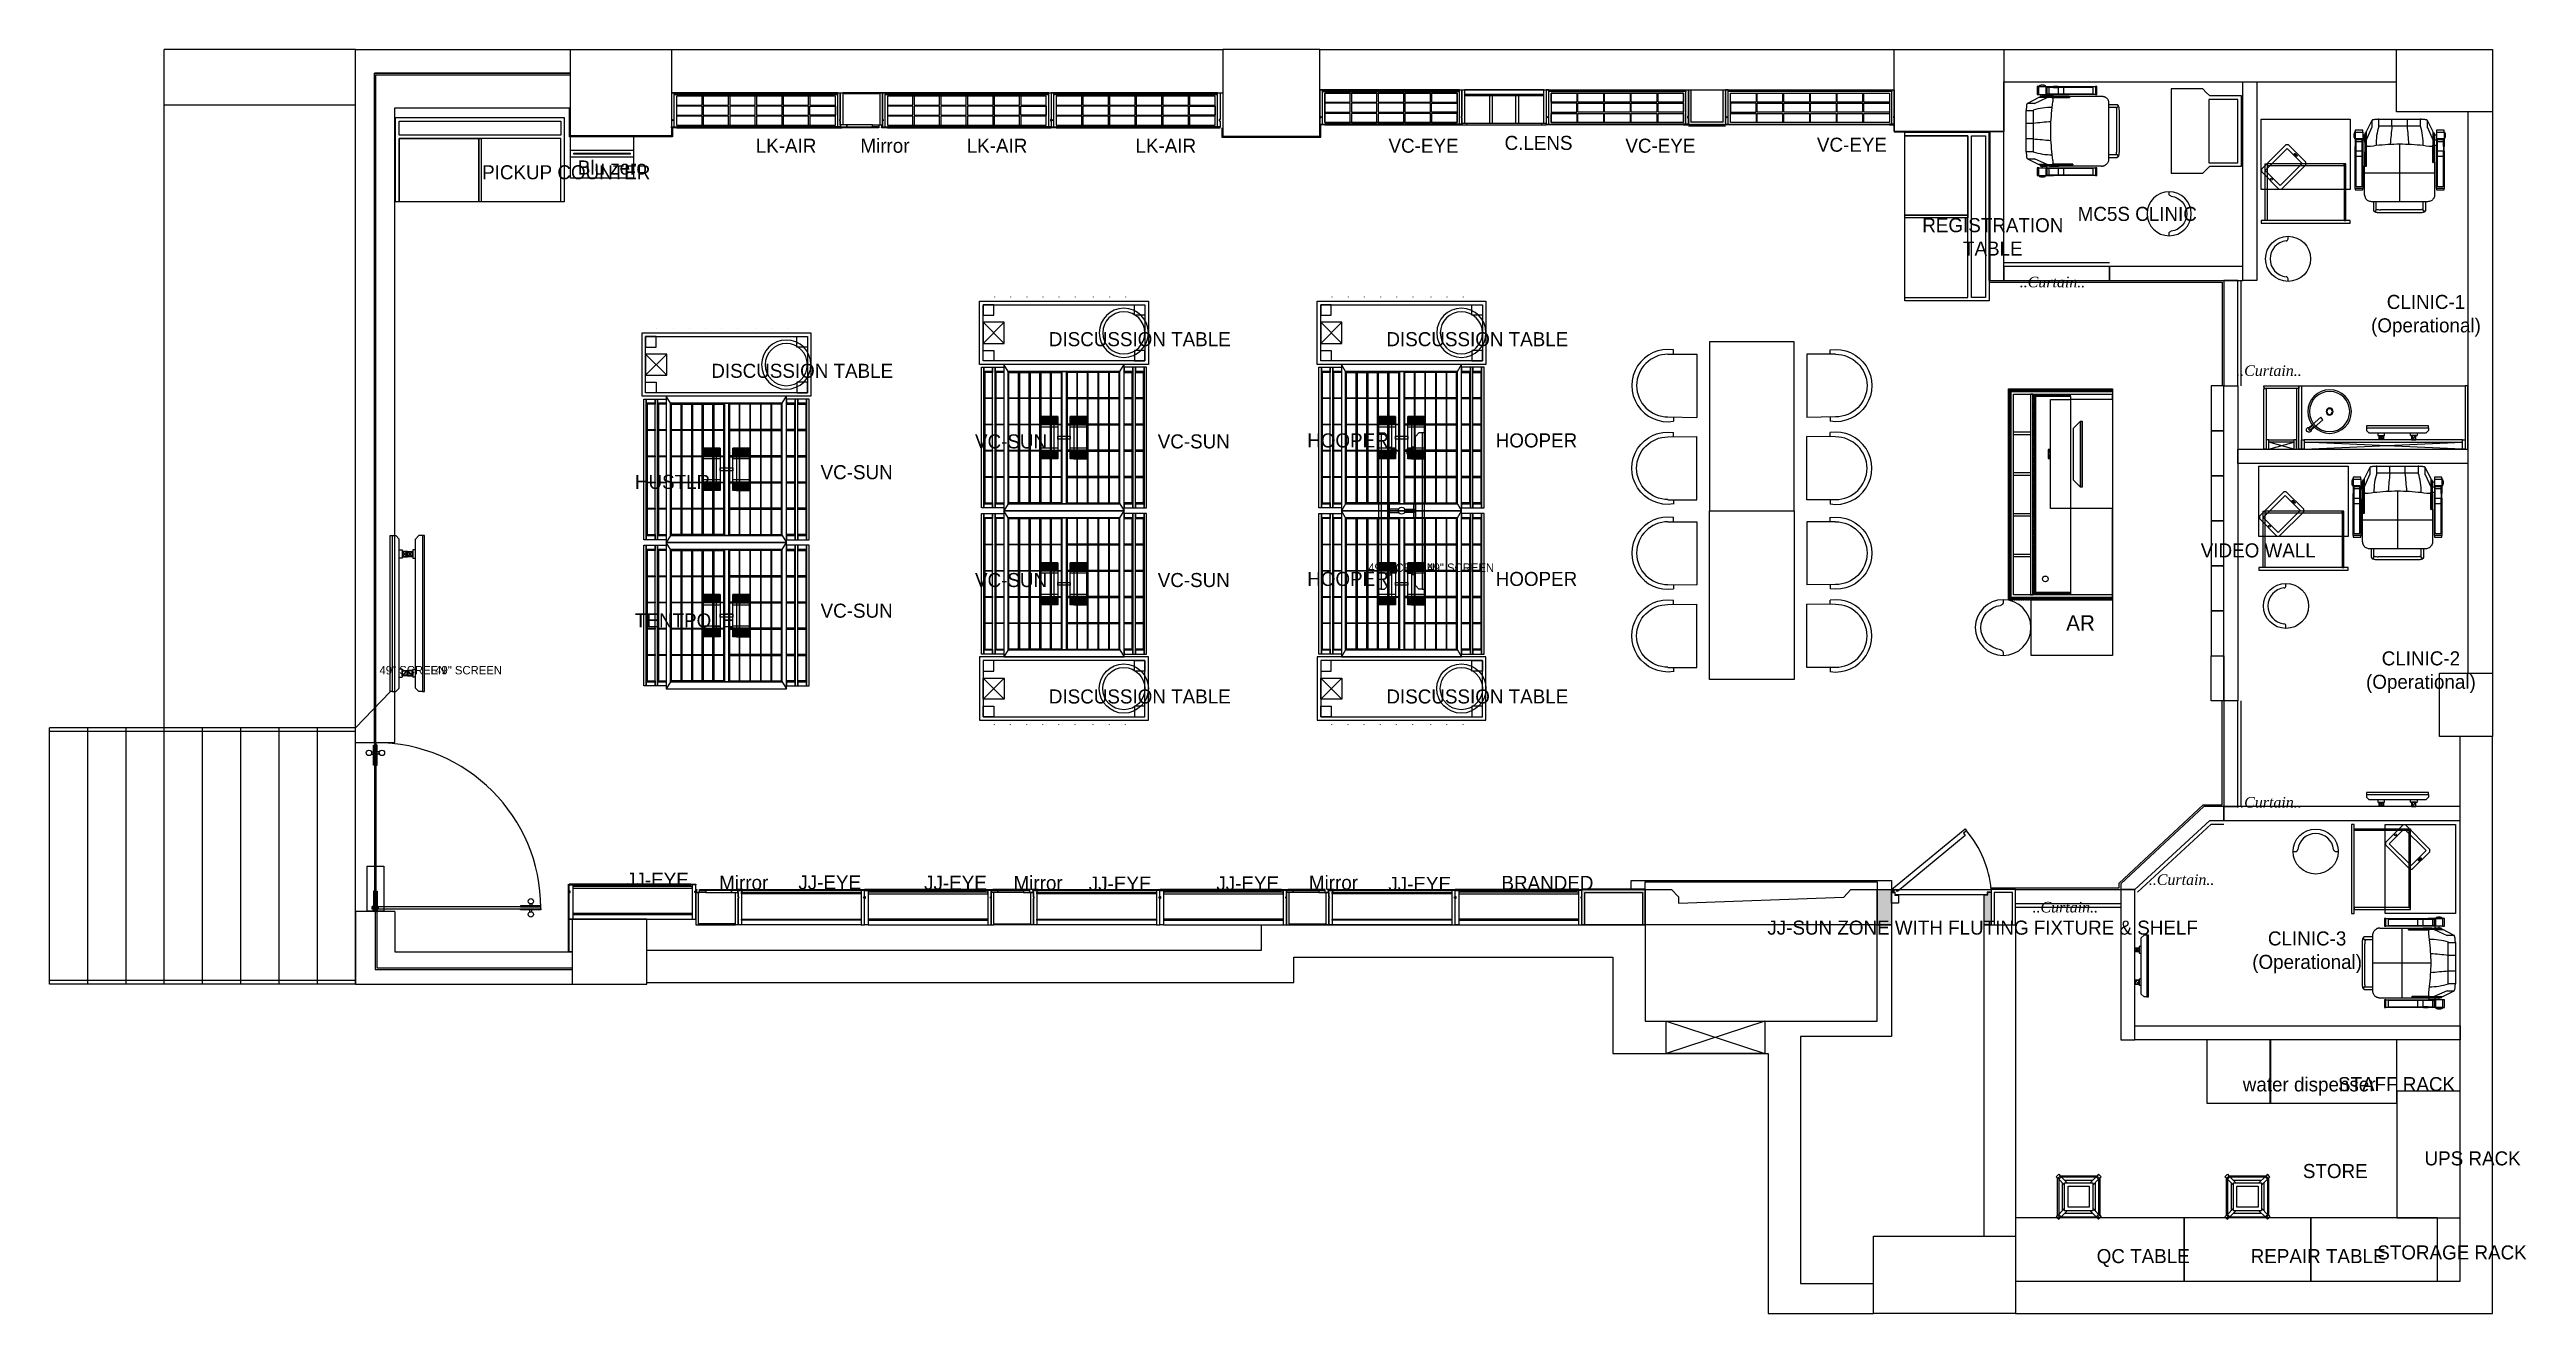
# Model space of a CAD drawing. Header units: metres. Extents: x 4444 to 22055, y -867352 to -858363.
import ezdxf

# ---------------------------------------------------------------- set-up
doc = ezdxf.new("R2010")
doc.units = ezdxf.units.M
for name, color, linetype in [('A-WALL-MASY', 1, 'Continuous'), ('Column', 243, 'Continuous'), ('curtain', 144, 'Continuous'), ('dimensions', 149, 'Continuous'), ('Floor-Unit', 1, 'Continuous'), ('GLASS FACADE', 4, 'Continuous'), ('Glass-FrontGlazing', 150, 'Continuous'), ('HIDDEN LINE', 177, 'Continuous'), ('IM-ANNO-HATCH', 8, 'Continuous'), ('LENS_CURTAIN', 5, 'Continuous'), ('LENS_FURNITURE', 13, 'Continuous'), ('LENS_GLASS', 4, 'Continuous'), ('LENS_HATCH', 251, 'Continuous'), ('LENS_PARTITION', 21, 'Continuous'), ('LENS_TEXT', 31, 'Continuous'), ('LK-FLUTTED FINISH', 20, 'Continuous'), ('LN-DIMENSION', 252, 'Continuous'), ('LN-ELEVATION-1', 81, 'Continuous'), ('LN-ELEVATION-2', 103, 'Continuous'), ('LN-ELEVATION-3', 125, 'Continuous'), ('LN-ELEVATION-4', 145, 'Continuous'), ('LN-ELEVATION-5', 167, 'Continuous'), ('LN-HATCH', 251, 'Continuous'), ('LN-TEXT', 255, 'Continuous'), ('Mirror', 4, 'Continuous'), ('Screen', 1, 'Continuous'), ('Steps', 4, 'Continuous'), ('Text Format', 7, 'Continuous'), ('TV', 3, 'Continuous')]:
    doc.layers.add(name, color=color, linetype=linetype)

msp = doc.modelspace()

# ---------------------------------------------------------------- texts
at = {"layer": 'Floor-Unit', "attachment_point": 1}
for s, insert, char_height in [('\\pxqc,t3;49" SCREEN', (13820, -862018), 60), ('\\pxqc,t3;49" SCREEN', (14240, -862018), 60), ('\\pxqc,t3;49" SCREEN', (6790, -862747), 60), ('\\pxqc,t3;49" SCREEN', (7186, -862747), 60), ('\\pxqc;water dispenser ', (20019, -865673), 100), ('\\pxqc;STAFF RACK', (20715, -865671), 100), ('\\pxqc;UPS RACK', (21330, -866199), 100), ('\\pxqc;QC TABLE', (18999, -866894), 100), ('\\pxqc;REPAIR TABLE', (20094, -866894), 100), ('\\pxqc;STORAGE RACK', (20994, -866868), 100)]:
    msp.add_mtext(s, dxfattribs=dict(at, insert=insert, char_height=char_height))
at = {"layer": 'LENS_TEXT', "attachment_point": 1}
for s, insert, char_height in [('\\pxql;LK-AIR', (9465, -858997, 0), 100), ('\\pxql;Mirror', (10209, -858997, 0), 100), ('\\pxql;LK-AIR', (10965, -858997, 0), 100), ('\\pxql;LK-AIR', (12165, -858997, 0), 100), ('\\pxql;VC-EYE', (13964, -858997, 0), 100), ('\\pxql;C.LENS', (14789, -858977, 0), 100), ('\\pxql;VC-EYE', (15648, -858997, 0), 100), ('\\pxql;VC-EYE', (17010, -858990, 0), 100), ('\\pxqc;PICKUP COUNTER ', (7501, -859186), 100), ('\\pxqc,t8;Blu zero', (8200, -859152), 100), ('\\pxqc;REGISTRATION\\PTABLE ', (17759, -859562), 100), ('\\pxqc;MC5S CLINIC', (18864, -859482), 100), ('\\pxqc;CLINIC-1\\P(Operational)', (20950, -860108), 100), ('\\pxql;DISCUSSION TABLE', (11549, -860373), 100), ('\\pxql;DISCUSSION TABLE', (13949, -860373), 100), ('\\pxql;DISCUSSION TABLE', (9149, -860598), 100), ('\\pxql;VC-SUN', (11024, -861100), 100), ('\\pxql;VC-SUN', (12323, -861100), 100), ('\\pxql;HOOPER', (13386, -861093), 100), ('\\pxql;HOOPER', (14726, -861093), 100), ('\\pxql;VC-SUN', (9926, -861319), 100), ('\\pxql;HUSTLR', (8606, -861388), 100), ('\\pxqc;VIDEO WALL', (19739, -861875), 100), ('\\pxql;VC-SUN', (11024, -862086), 100), ('\\pxql;VC-SUN', (12323, -862086), 100), ('\\pxql;HOOPER', (13386, -862078), 100), ('\\pxql;HOOPER', (14726, -862078), 100), ('\\pxql;TENTPOLE', (8606, -862373), 100), ('\\pxql;VC-SUN', (9926, -862304), 100), ('AR', (18782, -862386), 110), ('\\pxqc;CLINIC-2\\P(Operational)', (20914, -862643), 100), ('\\pxql;DISCUSSION TABLE', (11549, -862914), 100), ('\\pxql;DISCUSSION TABLE', (13949, -862914), 100), ('\\pxql;JJ-EYE', (8543, -864218, 0), 100), ('\\pxql;Mirror', (9205, -864238, 0), 100), ('\\pxql;JJ-EYE', (9768, -864236, 0), 100), ('\\pxql;JJ-EYE', (10662, -864239, 0), 100), ('\\pxql;Mirror', (11298, -864240, 0), 100), ('\\pxql;JJ-EYE', (11833, -864245, 0), 100), ('\\pxql;JJ-EYE', (12740, -864243, 0), 100), ('\\pxql;Mirror', (13398, -864238, 0), 100), ('\\pxql;JJ-EYE', (13963, -864247, 0), 100), ('\\pxql;BRANDED', (14767, -864240, 0), 100), ('\\pxqc;JJ-SUN ZONE WITH FLUTING FIXTURE & SHELF ', (16639, -864558, 0), 100), ('\\pxqc;CLINIC-3\\P(Operational)', (20105, -864635), 100), ('\\pxqc;STORE', (20465, -866289), 100)]:
    msp.add_mtext(s, dxfattribs=dict(at, insert=insert, char_height=char_height))
at = {"layer": 'LN-TEXT', "char_height": 75, "attachment_point": 1}
for insert in [(18452, -859979, 26), (19991, -860609, 26), (19991, -863679, 26), (19370, -864229, 26), (18543, -864425, 26)]:
    msp.add_mtext('\\pxqc,t8;{\\fRomantic|b0|i1|c2|p2;..Curtain..}', dxfattribs=dict(at, insert=insert))

# ---------------------------------------------------------------- blocks, each defined once
blk = doc.blocks.new('G-Door')
at = {"layer": 'LENS_GLASS'}
for p, q in [((-48, 977), (-28, 977)), ((-48, 964), (-28, 964)), ((3, 977), (-17, 977)), ((3, 964), (-17, 964)), ((-992, 31), (-992, 10)), ((-992, -20), (-992, 0)), ((-979, 31), (-979, 10)), ((-979, -20), (-979, 0)), ((-28, 0), (-17, 10))]:
    blk.add_line(p, q, dxfattribs=at)
for points in [[(-28, 908), (-28, 1033), (-34, 1033), (-34, 908)], [(-17, -17), (-17, 1033), (-28, 1033), (-28, -17)], [(-17, 908), (-17, 1033), (-10, 1033), (-10, 908)], [(0, 10), (-1050, 10), (-1050, 0), (0, 0)], [(-1034, 10), (-910, 10), (-910, 17), (-1034, 17)], [(-1034, 0), (-910, 0), (-910, -7), (-1034, -7)], [(-281, 58), (-1, 58), (-1, -47), (-281, -47)], [(-1, 10), (-126, 10), (-126, 17), (-1, 17)], [(-1, 0), (-126, 0), (-126, -7), (-1, -7)]]:
    blk.add_lwpolyline(points, close=True, dxfattribs=at)
for centre, radius in [((-63, 971), 16.6), ((18, 971), 16.6), ((-986, 46), 16.6), ((-22, 4), 17.3), ((-986, -35), 16.6)]:
    blk.add_circle(centre, radius, dxfattribs=at)
blk.add_arc((-22, 5), 1028, 90, 179.9995, dxfattribs=at)
blk = doc.blocks.new('awefqwf')
at = {"layer": 'A-WALL-MASY'}
for p, q in [((-15194, 0), (-9029, 0)), ((-8338, 0), (-4254, 0)), ((-3474, 0), (-684, 0)), ((-15194, -4929), (-15194, 0)), ((-12948, -307), (-9029, -307)), ((-8338, -286), (-4254, -286)), ((-3474, -230), (-684, -230)), ((-14914, -4929), (-14914, -414)), ((-14914, -414), (-13667, -414)), ((-177, -443), (-177, -4436)), ((0, -443), (0, -4436)), ((-15194, -4929), (-14914, -4929)), ((-230, -8759), (-230, -4885)), ((0, -8989), (0, -4885)), ((-15194, -6130), (-15194, -6646)), ((-14914, -6130), (-15194, -6130)), ((-14914, -6130), (-14914, -6416)), ((-8753, -6406), (-8753, -6225)), ((-8753, -6225), (-6025, -6225)), ((-6025, -6225), (-6025, -6911)), ((-4375, -6911), (-4375, -6225)), ((-4375, -6225), (-4275, -6225)), ((-4275, -6225), (-4275, -7019)), ((-3615, -8439), (-3615, -6225)), ((-3615, -6225), (-3393, -6225)), ((-3393, -6225), (-3393, -8439)), ((-14914, -6416), (-13655, -6416)), ((-13124, -6406), (-8753, -6406)), ((-8523, -6636), (-8523, -6455)), ((-8523, -6455), (-6255, -6455)), ((-6255, -6455), (-6255, -7141)), ((-15194, -6646), (-13655, -6646)), ((-13124, -6636), (-8523, -6636)), ((-6025, -6911), (-4375, -6911)), ((-4275, -7019), (-4920, -7019)), ((-4920, -7019), (-4920, -8776)), ((-6255, -7141), (-5150, -7141)), ((-5150, -7141), (-5150, -8989)), ((-4920, -8776), (-4403, -8776)), ((-3393, -8759), (-230, -8759)), ((-5150, -8989), (-4403, -8989)), ((-3393, -8989), (0, -8989))]:
    blk.add_line(p, q, dxfattribs=at)
at = {"layer": 'Column'}
for p, q in [((-4254, -286), (-4254, -582)), ((-3474, -582), (-3474, -230)), ((-4254, -582), (-3474, -582))]:
    blk.add_line(p, q, dxfattribs=at)
for points in [[(-8338, 0), (-9029, 0), (-9029, -617), (-8338, -617)], [(-3474, -582), (-4254, -582), (-4254, 0), (-3474, 0)], [(-684, 0), (0, 0), (0, -443), (-684, -443)], [(-12948, -615), (-13667, -615), (-13667, 0), (-12948, 0)], [(-377, -4436), (0, -4436), (0, -4885), (-377, -4885)], [(-13124, -6185), (-13655, -6185), (-13655, -6646), (-13124, -6646)], [(-4403, -8439), (-3393, -8439), (-3393, -8989), (-4403, -8989)]]:
    blk.add_lwpolyline(points, close=True, dxfattribs=at)
at = {"layer": 'GLASS FACADE'}
for p, q in [((-15059, -4929), (-15059, -169)), ((-15059, -169), (-13667, -169)), ((-15049, -4929), (-15049, -179)), ((-15049, -179), (-13667, -179)), ((-15054, -6130), (-15054, -6543)), ((-15042, -6130), (-15042, -6531)), ((-15054, -6543), (-13655, -6543)), ((-15042, -6531), (-13655, -6531))]:
    blk.add_line(p, q, dxfattribs=at)
at = {"layer": 'Steps'}
for p, q in [((-15194, 0), (-16554, 0)), ((-16554, -395), (-16554, 0)), ((-15194, -395), (-16554, -395)), ((-16554, -4824), (-16554, -395)), ((-15194, -4824), (-17370, -4824)), ((-17370, -6646), (-17370, -4824)), ((-15194, -4849), (-17370, -4849)), ((-17098, -6646), (-17098, -4824)), ((-16826, -6646), (-16826, -4824)), ((-16554, -6646), (-16554, -4824)), ((-16282, -6646), (-16282, -4824)), ((-16010, -6646), (-16010, -4824)), ((-15738, -6646), (-15738, -4824)), ((-15466, -6646), (-15466, -4824)), ((-15194, -6646), (-15194, -4824)), ((-15194, -6621), (-17370, -6621)), ((-15194, -6646), (-17370, -6646))]:
    blk.add_line(p, q, dxfattribs=at)
at = {"layer": 'Glass-FrontGlazing', "xscale": 1.143809523777058, "yscale": 1.143809523777058, "rotation": 270.0000221812686}
blk.add_blockref('G-Door', (-15059, -6130, 0), dxfattribs=at)
blk = doc.blocks.new('Chair')
at = {"layer": 'Floor-Unit'}
for p, q in [((587017, -21249), (586991, -21249)), ((587491, -21249), (587464, -21249))]:
    blk.add_line(p, q, dxfattribs=at)
blk.add_circle((587241, -21249), 250, dxfattribs=at)
for centre, radius, start, end in [((587017, -21274), 25, 6.3794, 90), ((587241, -21249), 200, 186.3794, 353.6206), ((587464, -21274), 25, 90, 173.6206)]:
    blk.add_arc(centre, radius, start, end, dxfattribs=at)
blk = doc.blocks.new('D-Table-1200')
at = {"layer": 'LN-ELEVATION-1'}
for p, q in [((-1095, -480), (-1095, -479)), ((-980, -480), (-980, -479)), ((-865, -480), (-865, -479)), ((-750, -480), (-750, -479)), ((-636, -480), (-636, -479)), ((-521, -480), (-521, -479)), ((-393, -480), (-393, -479)), ((-278, -480), (-278, -479)), ((-163, -480), (-163, -479))]:
    blk.add_line(p, q, dxfattribs=at)
for points in [[(0, 0), (-1200, 0), (-1200, -450), (0, -450)], [(-25, -25), (-1175, -25), (-1175, -425), (-25, -425)]]:
    blk.add_lwpolyline(points, close=True, dxfattribs=at)
for radius in [175, 150]:
    blk.add_circle((-175, -225), radius, dxfattribs=at)
at = {"layer": 'LN-ELEVATION-5'}
for p, q in [((-1025, -300), (-1175, -150)), ((-1175, -300), (-1025, -150))]:
    blk.add_line(p, q, dxfattribs=at)
for points in [[(-1100, -25), (-1175, -25), (-1175, -100), (-1100, -100)], [(-1025, -300), (-1175, -300), (-1175, -150), (-1025, -150)], [(-100, -25), (-25, -25), (-25, -100), (-100, -100)], [(-1100, -425), (-1175, -425), (-1175, -350), (-1100, -350)], [(-100, -425), (-25, -425), (-25, -350), (-100, -350)]]:
    blk.add_lwpolyline(points, close=True, dxfattribs=at)
blk = doc.blocks.new('DGHRTGUJTW')
at = {"layer": 'HIDDEN LINE'}
for p, q in [((-35, -240), (-565, -240)), ((-565, -250), (-35, -250))]:
    blk.add_line(p, q, dxfattribs=at)
at = {"layer": 'LN-ELEVATION-1'}
for points in [[(-600, 0), (-582, 0), (-582, -240), (-600, -240)], [(-18, 0), (0, 0), (0, -240), (-18, -240)], [(-582, -40), (-18, -40), (-18, -34), (-582, -34)], [(-402, -40), (-384, -40), (-384, -240), (-402, -240)], [(-216, -40), (-198, -40), (-198, -240), (-216, -240)], [(-600, -250), (-565, -250), (-565, -240), (-600, -240)], [(-35, -250), (0, -250), (0, -240), (-35, -240)]]:
    blk.add_lwpolyline(points, close=True, dxfattribs=at)
at = {"layer": 'LN-ELEVATION-4'}
blk.add_line((-18, 0), (-582, 0), dxfattribs=at)
blk = doc.blocks.new('49inch')
at = {"layer": 'TV'}
for p, q in [((-555, 41), (-531, 65)), ((-555, 16), (-555, 41)), ((-531, 65), (531, 65)), ((-394, 85), (-453, 85)), ((-453, 65), (-453, 85)), ((-408, 119), (-438, 88)), ((-394, 85), (-394, 65)), ((394, 85), (394, 65)), ((453, 85), (394, 85)), ((408, 119), (439, 88)), ((439, 119), (408, 88)), ((453, 65), (453, 85)), ((555, 41), (531, 65)), ((555, 16), (555, 41))]:
    blk.add_line(p, q, dxfattribs=at)
for points in [[(555, 0), (555, 16), (-555, 16), (-555, 0)], [(-442, 85), (-404, 85), (-404, 123), (-442, 123)], [(-438, 88), (-408, 88), (-408, 119), (-438, 119)], [(442, 85), (404, 85), (404, 123), (442, 123)], [(439, 88), (408, 88), (408, 119), (439, 119)]]:
    blk.add_lwpolyline(points, close=True, dxfattribs=at)
blk = doc.blocks.new('blu zero rack details')
at = {"layer": 'LENS_FURNITURE'}
for points in [[(86207, 120883), (86207, 120433), (85907, 120433), (85907, 120883)], [(86107, 120883), (86107, 120433), (86057, 120433), (86057, 120883)], [(86086, 120858), (86086, 120458), (86078, 120458), (86078, 120858)]]:
    blk.add_lwpolyline(points, close=True, dxfattribs=at)
blk = doc.blocks.new('POS1500')
at = {"layer": 'Defpoints'}
blk.add_lwpolyline([(-750, 298), (750, 298), (750, -442), (-750, -442)], close=True, dxfattribs=at)
at = {"layer": 'LN-ELEVATION-1'}
for points in [[(-696, 0), (-714, 0)], [(-706, 0), (-706, -260), (706, -260), (706, 0)], [(-698, 0), (-698, -252), (698, -252), (698, 0)], [(-696, 0), (-696, -250), (696, -250), (696, 0)], [(-696, 0), (696, 0)], [(696, 0), (714, 0)]]:
    blk.add_lwpolyline(points, dxfattribs=at)
for points in [[(714, 0), (714, -4), (706, -4), (706, 0)], [(-706, -4), (-706, -12), (-714, -12), (-714, -4)], [(-706, -20), (-706, -28), (-714, -28), (-714, -20)], [(-706, -36), (-706, -44), (-714, -44), (-714, -36)], [(-706, -52), (-706, -60), (-714, -60), (-714, -52)], [(-706, -68), (-706, -76), (-714, -76), (-714, -68)], [(-706, -84), (-706, -92), (-714, -92), (-714, -84)], [(-706, -100), (-706, -108), (-714, -108), (-714, -100)], [(-706, -116), (-706, -124), (-714, -124), (-714, -116)], [(-706, -132), (-706, -140), (-714, -140), (-714, -132)], [(-706, -148), (-706, -156), (-714, -156), (-714, -148)], [(-706, -164), (-706, -172), (-714, -172), (-714, -164)], [(714, -12), (714, -20), (706, -20), (706, -12)], [(714, -28), (714, -36), (706, -36), (706, -28)], [(714, -44), (714, -52), (706, -52), (706, -44)], [(714, -60), (714, -68), (706, -68), (706, -60)], [(714, -76), (714, -84), (706, -84), (706, -76)], [(714, -92), (714, -100), (706, -100), (706, -92)], [(714, -108), (714, -116), (706, -116), (706, -108)], [(714, -124), (714, -132), (706, -132), (706, -124)], [(714, -140), (714, -148), (706, -148), (706, -140)], [(714, -156), (714, -164), (706, -164), (706, -156)], [(714, -172), (714, -180), (706, -180), (706, -172)], [(-706, -180), (-706, -188), (-714, -188), (-714, -180)], [(-706, -196), (-706, -204), (-714, -204), (-714, -196)], [(-706, -212), (-706, -220), (-714, -220), (-714, -212)], [(-706, -228), (-706, -236), (-714, -236), (-714, -228)], [(-706, -244), (-706, -252), (-714, -252), (-714, -244)], [(-706, -260), (-706, -268), (-714, -268), (-714, -260)], [(-690, -260), (-690, -268), (-698, -268), (-698, -260)], [(-674, -260), (-674, -268), (-682, -268), (-682, -260)], [(-658, -260), (-658, -268), (-666, -268), (-666, -260)], [(-642, -260), (-642, -268), (-650, -268), (-650, -260)], [(-626, -260), (-626, -268), (-634, -268), (-634, -260)], [(-610, -260), (-610, -268), (-618, -268), (-618, -260)], [(-594, -260), (-594, -268), (-602, -268), (-602, -260)], [(-578, -260), (-578, -268), (-586, -268), (-586, -260)], [(-562, -260), (-562, -268), (-570, -268), (-570, -260)], [(-546, -260), (-546, -268), (-554, -268), (-554, -260)], [(-530, -260), (-530, -268), (-538, -268), (-538, -260)], [(-514, -260), (-514, -268), (-522, -268), (-522, -260)], [(-498, -260), (-498, -268), (-506, -268), (-506, -260)], [(-482, -260), (-482, -268), (-490, -268), (-490, -260)], [(-466, -260), (-466, -268), (-474, -268), (-474, -260)], [(-450, -260), (-450, -268), (-458, -268), (-458, -260)], [(-434, -260), (-434, -268), (-442, -268), (-442, -260)], [(-418, -260), (-418, -268), (-426, -268), (-426, -260)], [(-402, -260), (-402, -268), (-410, -268), (-410, -260)], [(-386, -260), (-386, -268), (-394, -268), (-394, -260)], [(-370, -260), (-370, -268), (-378, -268), (-378, -260)], [(-354, -260), (-354, -268), (-362, -268), (-362, -260)], [(-338, -260), (-338, -268), (-346, -268), (-346, -260)], [(-322, -260), (-322, -268), (-330, -268), (-330, -260)], [(-306, -260), (-306, -268), (-314, -268), (-314, -260)], [(-290, -260), (-290, -268), (-298, -268), (-298, -260)], [(-274, -260), (-274, -268), (-282, -268), (-282, -260)], [(-258, -260), (-258, -268), (-266, -268), (-266, -260)], [(-242, -260), (-242, -268), (-250, -268), (-250, -260)], [(-226, -260), (-226, -268), (-234, -268), (-234, -260)], [(-210, -260), (-210, -268), (-218, -268), (-218, -260)], [(-194, -260), (-194, -268), (-202, -268), (-202, -260)], [(-178, -260), (-178, -268), (-186, -268), (-186, -260)], [(-162, -260), (-162, -268), (-170, -268), (-170, -260)], [(-146, -260), (-146, -268), (-154, -268), (-154, -260)], [(-130, -260), (-130, -268), (-138, -268), (-138, -260)], [(-114, -260), (-114, -268), (-122, -268), (-122, -260)], [(-98, -260), (-98, -268), (-106, -268), (-106, -260)], [(-82, -260), (-82, -268), (-90, -268), (-90, -260)], [(-66, -260), (-66, -268), (-74, -268), (-74, -260)], [(-50, -260), (-50, -268), (-58, -268), (-58, -260)], [(-34, -260), (-34, -268), (-42, -268), (-42, -260)], [(-18, -260), (-18, -268), (-26, -268), (-26, -260)], [(-2, -260), (-2, -268), (-10, -268), (-10, -260)], [(14, -260), (14, -268), (6, -268), (6, -260)], [(30, -260), (30, -268), (22, -268), (22, -260)], [(46, -260), (46, -268), (38, -268), (38, -260)], [(62, -260), (62, -268), (54, -268), (54, -260)], [(78, -260), (78, -268), (70, -268), (70, -260)], [(94, -260), (94, -268), (86, -268), (86, -260)], [(110, -260), (110, -268), (102, -268), (102, -260)], [(126, -260), (126, -268), (118, -268), (118, -260)], [(142, -260), (142, -268), (134, -268), (134, -260)], [(158, -260), (158, -268), (150, -268), (150, -260)], [(174, -260), (174, -268), (166, -268), (166, -260)], [(190, -260), (190, -268), (182, -268), (182, -260)], [(206, -260), (206, -268), (198, -268), (198, -260)], [(222, -260), (222, -268), (214, -268), (214, -260)], [(238, -260), (238, -268), (230, -268), (230, -260)], [(254, -260), (254, -268), (246, -268), (246, -260)], [(270, -260), (270, -268), (262, -268), (262, -260)], [(286, -260), (286, -268), (278, -268), (278, -260)], [(302, -260), (302, -268), (294, -268), (294, -260)], [(318, -260), (318, -268), (310, -268), (310, -260)], [(334, -260), (334, -268), (326, -268), (326, -260)], [(350, -260), (350, -268), (342, -268), (342, -260)], [(366, -260), (366, -268), (358, -268), (358, -260)], [(382, -260), (382, -268), (374, -268), (374, -260)], [(398, -260), (398, -268), (390, -268), (390, -260)], [(414, -260), (414, -268), (406, -268), (406, -260)], [(430, -260), (430, -268), (422, -268), (422, -260)], [(446, -260), (446, -268), (438, -268), (438, -260)], [(462, -260), (462, -268), (454, -268), (454, -260)], [(478, -260), (478, -268), (470, -268), (470, -260)], [(494, -260), (494, -268), (486, -268), (486, -260)], [(510, -260), (510, -268), (502, -268), (502, -260)], [(526, -260), (526, -268), (518, -268), (518, -260)], [(542, -260), (542, -268), (534, -268), (534, -260)], [(558, -260), (558, -268), (550, -268), (550, -260)], [(574, -260), (574, -268), (566, -268), (566, -260)], [(590, -260), (590, -268), (582, -268), (582, -260)], [(606, -260), (606, -268), (598, -268), (598, -260)], [(622, -260), (622, -268), (614, -268), (614, -260)], [(638, -260), (638, -268), (630, -268), (630, -260)], [(654, -260), (654, -268), (646, -268), (646, -260)], [(670, -260), (670, -268), (662, -268), (662, -260)], [(686, -260), (686, -268), (678, -268), (678, -260)], [(702, -260), (702, -268), (694, -268), (694, -260)], [(714, -188), (714, -196), (706, -196), (706, -188)], [(714, -204), (714, -212), (706, -212), (706, -204)], [(714, -220), (714, -228), (706, -228), (706, -220)], [(714, -236), (714, -244), (706, -244), (706, -236)], [(714, -252), (714, -260), (706, -260), (706, -252)]]:
    blk.add_lwpolyline(points, close=True, dxfattribs=at)
at = {"layer": 'LN-ELEVATION-3'}
for p, q in [((-318, -143), (-318, -161)), ((-316, -143), (-316, -161)), ((-312, -143), (-312, -161)), ((-308, -143), (-308, -161)), ((-297, -143), (-297, -161)), ((-286, -143), (-286, -161)), ((-275, -143), (-275, -161)), ((-265, -143), (-265, -161)), ((-259, -143), (-259, -161)), ((-257, -143), (-257, -161))]:
    blk.add_line(p, q, dxfattribs=at)
for points in [[(-742, 294), (-742, 286), (-750, 286), (-750, 294)], [(-742, 278), (-742, 270), (-750, 270), (-750, 278)], [(-742, 262), (-742, 254), (-750, 254), (-750, 262)], [(-742, 246), (-742, 238), (-750, 238), (-750, 246)], [(-742, 230), (-742, 222), (-750, 222), (-750, 230)], [(-742, 214), (-742, 206), (-750, 206), (-750, 214)], [(-742, 198), (-742, 190), (-750, 190), (-750, 198)], [(-742, 182), (-742, 174), (-750, 174), (-750, 182)], [(742, 294), (742, 286), (750, 286), (750, 294)], [(742, 278), (742, 270), (750, 270), (750, 278)], [(742, 262), (742, 254), (750, 254), (750, 262)], [(742, 246), (742, 238), (750, 238), (750, 246)], [(742, 230), (742, 222), (750, 222), (750, 230)], [(742, 214), (742, 206), (750, 206), (750, 214)], [(742, 198), (742, 190), (750, 190), (750, 198)], [(742, 182), (742, 174), (750, 174), (750, 182)], [(-742, 166), (-742, 158), (-750, 158), (-750, 166)], [(-742, 150), (-742, 142), (-750, 142), (-750, 150)], [(-742, 134), (-742, 126), (-750, 126), (-750, 134)], [(-742, 118), (-742, 110), (-750, 110), (-750, 118)], [(-742, 102), (-742, 94), (-750, 94), (-750, 102)], [(-742, 86), (-742, 78), (-750, 78), (-750, 86)], [(-742, 70), (-742, 62), (-750, 62), (-750, 70)], [(-742, 54), (-742, 46), (-750, 46), (-750, 54)], [(-742, 38), (-742, 30), (-750, 30), (-750, 38)], [(-742, 22), (-742, 14), (-750, 14), (-750, 22)], [(-742, 6), (-742, -2), (-750, -2), (-750, 6)], [(-52, 70), (-522, 70), (-522, 82), (-52, 82)], [(-102, 20), (-472, 20), (-522, 70), (-52, 70)], [(742, 166), (742, 158), (750, 158), (750, 166)], [(742, 150), (742, 142), (750, 142), (750, 150)], [(742, 134), (742, 126), (750, 126), (750, 134)], [(742, 118), (742, 110), (750, 110), (750, 118)], [(742, 102), (742, 94), (750, 94), (750, 102)], [(742, 86), (742, 78), (750, 78), (750, 86)], [(742, 70), (742, 62), (750, 62), (750, 70)], [(742, 54), (742, 46), (750, 46), (750, 54)], [(742, 38), (742, 30), (750, 30), (750, 38)], [(742, 22), (742, 14), (750, 14), (750, 22)], [(742, 6), (742, -2), (750, -2), (750, 6)], [(-742, -10), (-742, -18), (-750, -18), (-750, -10)], [(-742, -26), (-742, -34), (-750, -34), (-750, -26)], [(-742, -42), (-742, -50), (-750, -50), (-750, -42)], [(-742, -58), (-742, -66), (-750, -66), (-750, -58)], [(-742, -74), (-742, -82), (-750, -82), (-750, -74)], [(-742, -90), (-742, -98), (-750, -98), (-750, -90)], [(-742, -106), (-742, -114), (-750, -114), (-750, -106)], [(-742, -122), (-742, -130), (-750, -130), (-750, -122)], [(-742, -138), (-742, -146), (-750, -146), (-750, -138)], [(-742, -154), (-742, -162), (-750, -162), (-750, -154)], [(-742, -170), (-742, -178), (-750, -178), (-750, -170)], [(-255, -143), (-320, -143), (-320, -161), (-255, -161)], [(742, -10), (742, -18), (750, -18), (750, -10)], [(742, -26), (742, -34), (750, -34), (750, -26)], [(742, -42), (742, -50), (750, -50), (750, -42)], [(742, -58), (742, -66), (750, -66), (750, -58)], [(742, -74), (742, -82), (750, -82), (750, -74)], [(742, -90), (742, -98), (750, -98), (750, -90)], [(742, -106), (742, -114), (750, -114), (750, -106)], [(742, -122), (742, -130), (750, -130), (750, -122)], [(742, -138), (742, -146), (750, -146), (750, -138)], [(742, -154), (742, -162), (750, -162), (750, -154)], [(742, -170), (742, -178), (750, -178), (750, -170)], [(-742, -186), (-742, -194), (-750, -194), (-750, -186)], [(-742, -202), (-742, -210), (-750, -210), (-750, -202)], [(-742, -218), (-742, -226), (-750, -226), (-750, -218)], [(-742, -234), (-742, -242), (-750, -242), (-750, -234)], [(-742, -250), (-742, -258), (-750, -258), (-750, -250)], [(-742, -266), (-742, -274), (-750, -274), (-750, -266)], [(-742, -282), (-742, -290), (-750, -290), (-750, -282)], [(-742, -298), (-742, -306), (-750, -306), (-750, -298)], [(-742, -314), (-742, -322), (-750, -322), (-750, -314)], [(-742, -330), (-742, -338), (-750, -338), (-750, -330)], [(-742, -346), (-742, -354), (-750, -354), (-750, -346)], [(714, -268), (-714, -268), (-714, -286), (714, -286)], [(-444, -286), (-424, -286), (-424, -406), (-444, -406)], [(-155, -286), (-135, -286), (-135, -406), (-155, -406)], [(135, -286), (155, -286), (155, -406), (135, -406)], [(424, -286), (444, -286), (444, -406), (424, -406)], [(742, -186), (742, -194), (750, -194), (750, -186)], [(742, -202), (742, -210), (750, -210), (750, -202)], [(742, -218), (742, -226), (750, -226), (750, -218)], [(742, -234), (742, -242), (750, -242), (750, -234)], [(742, -250), (742, -258), (750, -258), (750, -250)], [(742, -266), (742, -274), (750, -274), (750, -266)], [(742, -282), (742, -290), (750, -290), (750, -282)], [(742, -298), (742, -306), (750, -306), (750, -298)], [(742, -314), (742, -322), (750, -322), (750, -314)], [(742, -330), (742, -338), (750, -338), (750, -330)], [(742, -346), (742, -354), (750, -354), (750, -346)], [(-742, -362), (-742, -370), (-750, -370), (-750, -362)], [(-742, -378), (-742, -386), (-750, -386), (-750, -378)], [(-742, -394), (-742, -402), (-750, -402), (-750, -394)], [(-742, -410), (-742, -418), (-750, -418), (-750, -410)], [(-742, -426), (-742, -434), (-750, -434), (-750, -426)], [(-734, -434), (-734, -442), (-742, -442), (-742, -434)], [(-718, -434), (-718, -442), (-726, -442), (-726, -434)], [(-702, -434), (-702, -442), (-710, -442), (-710, -434)], [(-686, -434), (-686, -442), (-694, -442), (-694, -434)], [(-670, -434), (-670, -442), (-678, -442), (-678, -434)], [(-654, -434), (-654, -442), (-662, -442), (-662, -434)], [(-638, -434), (-638, -442), (-646, -442), (-646, -434)], [(-622, -434), (-622, -442), (-630, -442), (-630, -434)], [(-606, -434), (-606, -442), (-614, -442), (-614, -434)], [(-590, -434), (-590, -442), (-598, -442), (-598, -434)], [(-574, -434), (-574, -442), (-582, -442), (-582, -434)], [(-558, -434), (-558, -442), (-566, -442), (-566, -434)], [(-542, -434), (-542, -442), (-550, -442), (-550, -434)], [(-526, -434), (-526, -442), (-534, -442), (-534, -434)], [(-510, -434), (-510, -442), (-518, -442), (-518, -434)], [(-494, -434), (-494, -442), (-502, -442), (-502, -434)], [(-478, -434), (-478, -442), (-486, -442), (-486, -434)], [(-462, -434), (-462, -442), (-470, -442), (-470, -434)], [(-446, -434), (-446, -442), (-454, -442), (-454, -434)], [(-430, -434), (-430, -442), (-438, -442), (-438, -434)], [(-414, -434), (-414, -442), (-422, -442), (-422, -434)], [(-398, -434), (-398, -442), (-406, -442), (-406, -434)], [(-382, -434), (-382, -442), (-390, -442), (-390, -434)], [(-366, -434), (-366, -442), (-374, -442), (-374, -434)], [(-350, -434), (-350, -442), (-358, -442), (-358, -434)], [(-334, -434), (-334, -442), (-342, -442), (-342, -434)], [(-318, -434), (-318, -442), (-326, -442), (-326, -434)], [(-302, -434), (-302, -442), (-310, -442), (-310, -434)], [(-286, -434), (-286, -442), (-294, -442), (-294, -434)], [(-270, -434), (-270, -442), (-278, -442), (-278, -434)], [(-254, -434), (-254, -442), (-262, -442), (-262, -434)], [(-238, -434), (-238, -442), (-246, -442), (-246, -434)], [(-222, -434), (-222, -442), (-230, -442), (-230, -434)], [(-206, -434), (-206, -442), (-214, -442), (-214, -434)], [(-190, -434), (-190, -442), (-198, -442), (-198, -434)], [(-174, -434), (-174, -442), (-182, -442), (-182, -434)], [(-158, -434), (-158, -442), (-166, -442), (-166, -434)], [(-142, -434), (-142, -442), (-150, -442), (-150, -434)], [(-126, -434), (-126, -442), (-134, -442), (-134, -434)], [(-110, -434), (-110, -442), (-118, -442), (-118, -434)], [(-94, -434), (-94, -442), (-102, -442), (-102, -434)], [(-78, -434), (-78, -442), (-86, -442), (-86, -434)], [(-62, -434), (-62, -442), (-70, -442), (-70, -434)], [(-46, -434), (-46, -442), (-54, -442), (-54, -434)], [(-30, -434), (-30, -442), (-38, -442), (-38, -434)], [(-14, -434), (-14, -442), (-22, -442), (-22, -434)], [(2, -434), (2, -442), (-6, -442), (-6, -434)], [(18, -434), (18, -442), (10, -442), (10, -434)], [(34, -434), (34, -442), (26, -442), (26, -434)], [(50, -434), (50, -442), (42, -442), (42, -434)], [(66, -434), (66, -442), (58, -442), (58, -434)], [(82, -434), (82, -442), (74, -442), (74, -434)], [(98, -434), (98, -442), (90, -442), (90, -434)], [(114, -434), (114, -442), (106, -442), (106, -434)], [(130, -434), (130, -442), (122, -442), (122, -434)], [(146, -434), (146, -442), (138, -442), (138, -434)], [(162, -434), (162, -442), (154, -442), (154, -434)], [(178, -434), (178, -442), (170, -442), (170, -434)], [(194, -434), (194, -442), (186, -442), (186, -434)], [(210, -434), (210, -442), (202, -442), (202, -434)], [(226, -434), (226, -442), (218, -442), (218, -434)], [(242, -434), (242, -442), (234, -442), (234, -434)], [(258, -434), (258, -442), (250, -442), (250, -434)], [(274, -434), (274, -442), (266, -442), (266, -434)], [(290, -434), (290, -442), (282, -442), (282, -434)], [(306, -434), (306, -442), (298, -442), (298, -434)], [(322, -434), (322, -442), (314, -442), (314, -434)], [(338, -434), (338, -442), (330, -442), (330, -434)], [(354, -434), (354, -442), (346, -442), (346, -434)], [(370, -434), (370, -442), (362, -442), (362, -434)], [(386, -434), (386, -442), (378, -442), (378, -434)], [(402, -434), (402, -442), (394, -442), (394, -434)], [(418, -434), (418, -442), (410, -442), (410, -434)], [(434, -434), (434, -442), (426, -442), (426, -434)], [(450, -434), (450, -442), (442, -442), (442, -434)], [(466, -434), (466, -442), (458, -442), (458, -434)], [(482, -434), (482, -442), (474, -442), (474, -434)], [(498, -434), (498, -442), (490, -442), (490, -434)], [(514, -434), (514, -442), (506, -442), (506, -434)], [(530, -434), (530, -442), (522, -442), (522, -434)], [(546, -434), (546, -442), (538, -442), (538, -434)], [(562, -434), (562, -442), (554, -442), (554, -434)], [(578, -434), (578, -442), (570, -442), (570, -434)], [(594, -434), (594, -442), (586, -442), (586, -434)], [(610, -434), (610, -442), (602, -442), (602, -434)], [(626, -434), (626, -442), (618, -442), (618, -434)], [(642, -434), (642, -442), (634, -442), (634, -434)], [(658, -434), (658, -442), (650, -442), (650, -434)], [(674, -434), (674, -442), (666, -442), (666, -434)], [(690, -434), (690, -442), (682, -442), (682, -434)], [(706, -434), (706, -442), (698, -442), (698, -434)], [(722, -434), (722, -442), (714, -442), (714, -434)], [(738, -434), (738, -442), (730, -442), (730, -434)], [(742, -362), (742, -370), (750, -370), (750, -362)], [(742, -378), (742, -386), (750, -386), (750, -378)], [(742, -394), (742, -402), (750, -402), (750, -394)], [(742, -410), (742, -418), (750, -418), (750, -410)], [(742, -426), (742, -434), (750, -434), (750, -426)]]:
    blk.add_lwpolyline(points, close=True, dxfattribs=at)
for points in [[(742, 298), (742, -434), (-742, -434), (-742, 298)], [(-742, 298), (-714, 298)], [(734, 298), (734, -426), (-734, -426), (-734, 298)], [(732, 298), (732, -424), (-732, -424), (-732, 298)], [(-676, 298), (-714, 298)], [(714, 298), (714, -406), (-714, -406), (-714, 298)], [(-676, 298), (-676, 0)], [(101, 298), (101, 0)], [(714, 298), (101, 298)], [(742, 298), (714, 298)], [(101, 0), (101, -143), (-676, -143), (-676, 0)]]:
    blk.add_lwpolyline(points, dxfattribs=at)
blk.add_circle((601, -180), 20, dxfattribs=at)
at = {"layer": 'LN-ELEVATION-5'}
blk.add_lwpolyline([(-676, 298), (101, 298)], dxfattribs=at)
blk = doc.blocks.new('GHMHHGD')
at = {"layer": 'LENS_PARTITION'}
for p, q in [((205, 201), (0, 204)), ((0, -204), (0, 204)), ((167, 201), (167, 232)), ((0, -246), (0, -147)), ((205, -246), (0, -246)), ((167, -246), (167, -277))]:
    blk.add_line(p, q, dxfattribs=at)
for radius, start, end in [(257, 261.4591, 98.5409), (223, 270, 90)]:
    blk.add_arc((205, -22), radius, start, end, dxfattribs=at)
blk = doc.blocks.new('GFCHGFD')
at = {"layer": 'LN-ELEVATION-1'}
for points in [[(-144, 105), (-126, 105), (-126, -124), (-144, -124)], [(-126, 99), (138, 99), (138, 105), (-126, 105)], [(156, 105), (138, 105), (138, -124), (156, -124)], [(-97, -138), (-97, -124), (-142, -124), (-142, -145), (-133, -145), (-133, -143), (-141, -143), (-141, -138)], [(86, -138), (86, -124), (131, -124), (131, -145), (122, -145), (122, -143), (129, -143), (129, -138)], [(148, -145), (148, -143), (152, -143), (152, -125), (131, -125), (131, -124), (154, -124), (154, -145)]]:
    blk.add_lwpolyline(points, close=True, dxfattribs=at)
at = {"layer": 'LN-ELEVATION-2'}
blk.add_lwpolyline([(-97, -138), (86, -138), (86, -124), (-97, -124)], close=True, dxfattribs=at)
at = {"layer": 'LN-ELEVATION-4'}
blk.add_line((122, -145), (-133, -145), dxfattribs=at)
at = {"layer": 'Mirror'}
blk.add_lwpolyline([(-141, -138), (129, -138), (129, -143), (-141, -143)], close=True, dxfattribs=at)
blk = doc.blocks.new('12MM VC PLAN')
at = {"layer": 'LN-ELEVATION-1'}
for points in [[(-1200, 250), (-1200, 60), (-1194, 60), (-1194, 50), (-1200, 50), (-1200, 6), (-1182, 6), (-1182, 250)], [(-18, 238), (-1182, 238), (-1182, 244), (-18, 244)], [(0, 250), (0, 60), (-6, 60), (-6, 50), (0, 50), (0, 6), (-18, 6), (-18, 250)], [(-1165, 6), (-1165, 0), (-1200, 0), (-1200, 6)], [(-35, 6), (-35, 0), (0, 0), (0, 6)]]:
    blk.add_lwpolyline(points, close=True, dxfattribs=at)
at = {"layer": 'LN-ELEVATION-3'}
for p, q in [((-1182, 250), (-18, 250)), ((-1165, 6), (-35, 6)), ((-35, 0), (-1165, 0))]:
    blk.add_line(p, q, dxfattribs=at)
for points in [[(-1165, 226), (-35, 226), (-35, 18), (-1165, 18)], [(-1165, 226), (-983, 226), (-983, 162), (-1165, 162)], [(-975, 226), (-794, 226), (-794, 162), (-975, 162)], [(-786, 226), (-604, 226), (-604, 162), (-786, 162)], [(-596, 226), (-414, 226), (-414, 162), (-596, 162)], [(-406, 226), (-225, 226), (-225, 162), (-406, 162)], [(-217, 226), (-35, 226), (-35, 162), (-217, 162)], [(-1165, 90), (-983, 90), (-983, 154), (-1165, 154)], [(-1165, 82), (-983, 82), (-983, 18), (-1165, 18)], [(-975, 154), (-794, 154), (-794, 90), (-975, 90)], [(-975, 82), (-794, 82), (-794, 18), (-975, 18)], [(-786, 154), (-604, 154), (-604, 90), (-786, 90)], [(-786, 82), (-604, 82), (-604, 18), (-786, 18)], [(-596, 154), (-414, 154), (-414, 90), (-596, 90)], [(-596, 82), (-414, 82), (-414, 18), (-596, 18)], [(-406, 154), (-225, 154), (-225, 90), (-406, 90)], [(-406, 82), (-225, 82), (-225, 18), (-406, 18)], [(-217, 154), (-35, 154), (-35, 90), (-217, 90)], [(-217, 82), (-35, 82), (-35, 18), (-217, 18)]]:
    blk.add_lwpolyline(points, close=True, dxfattribs=at)
blk = doc.blocks.new('dfbdfhq')
at = {"layer": 'LN-ELEVATION-1'}
for points in [[(-912, 0), (-912, -190), (-906, -190), (-906, -200), (-912, -200), (-912, -244), (-887, -244), (-887, 0)], [(-12, 0), (-12, -190), (-18, -190), (-18, -200), (-12, -200), (-12, -244), (-37, -244), (-37, 0)], [(-37, -40), (-887, -40), (-887, -34), (-37, -34)], [(-877, -244), (-877, -250), (-912, -250), (-912, -244)], [(-47, -244), (-47, -250), (-12, -250), (-12, -244)]]:
    blk.add_lwpolyline(points, close=True, dxfattribs=at)
at = {"layer": 'LN-ELEVATION-3'}
for p, q in [((-887, 0), (-37, 0)), ((-877, -244), (-47, -244)), ((-47, -250), (-877, -250))]:
    blk.add_line(p, q, dxfattribs=at)
at = {"layer": 'LN-ELEVATION-4'}
blk.add_lwpolyline([(-887, -220), (-37, -220), (-37, -232), (-887, -232)], close=True, dxfattribs=at)
blk = doc.blocks.new('1010MM VC PLAN')
at = {"layer": 'LN-ELEVATION-1'}
for points in [[(-505, 24), (-505, -166), (-499, -166), (-499, -176), (-505, -176), (-505, -220), (-487, -220), (-487, 24)], [(487, 12), (-487, 12), (-487, 18), (487, 18)], [(505, 24), (505, -166), (499, -166), (499, -176), (505, -176), (505, -220), (487, -220), (487, 24)], [(-470, -220), (-470, -226), (-505, -226), (-505, -220)], [(470, -220), (470, -226), (505, -226), (505, -220)]]:
    blk.add_lwpolyline(points, close=True, dxfattribs=at)
at = {"layer": 'LN-ELEVATION-2'}
blk.add_lwpolyline([(470, 0), (-470, 0), (-470, -208), (470, -208)], close=True, dxfattribs=at)
at = {"layer": 'LN-ELEVATION-3'}
for p, q in [((-487, 24), (487, 24)), ((-470, -220), (470, -220)), ((470, -226), (-470, -226))]:
    blk.add_line(p, q, dxfattribs=at)
for points in [[(-470, 0), (-289, 0), (-289, -64), (-470, -64)], [(-281, 0), (-99, 0), (-99, -64), (-281, -64)], [(-91, 0), (91, 0), (91, -64), (-91, -64)], [(99, 0), (281, 0), (281, -64), (99, -64)], [(289, 0), (470, 0), (470, -64), (289, -64)], [(-470, -136), (-289, -136), (-289, -72), (-470, -72)], [(-470, -144), (-289, -144), (-289, -208), (-470, -208)], [(-281, -72), (-99, -72), (-99, -136), (-281, -136)], [(-281, -144), (-99, -144), (-99, -208), (-281, -208)], [(-91, -72), (91, -72), (91, -136), (-91, -136)], [(-91, -144), (91, -144), (91, -208), (-91, -208)], [(99, -72), (281, -72), (281, -136), (99, -136)], [(99, -144), (281, -144), (281, -208), (99, -208)], [(289, -72), (470, -72), (470, -136), (289, -136)], [(289, -144), (470, -144), (470, -208), (289, -208)]]:
    blk.add_lwpolyline(points, close=True, dxfattribs=at)
blk = doc.blocks.new('ffgd')
at = {"layer": 'LN-ELEVATION-4'}
blk.add_lwpolyline([(0, 47), (0, -41), (-20, -41), (-20, 47)], close=True, dxfattribs=at)
at = {"layer": 'LN-ELEVATION-5'}
for p, q in [((-160, 166), (-160, 47)), ((-160, 166), (-160, 47)), ((-159, 166), (-159, 47)), ((-159, 166), (-159, 47)), ((-158, 166), (-158, 47)), ((-158, 166), (-158, 47)), ((-157, 166), (-157, 47)), ((-156, 166), (-156, 47)), ((-154, 166), (-154, 47)), ((-151, 166), (-151, 47)), ((-146, 166), (-146, 47)), ((-141, 166), (-141, 47)), ((-135, 166), (-135, 47)), ((-128, 166), (-128, 47)), ((-120, 166), (-120, 47)), ((-111, 166), (-111, 47)), ((-102, 166), (-102, 47)), ((-85, 166), (-85, 47)), ((65, 166), (65, 47)), ((82, 166), (82, 47)), ((91, 166), (91, 47)), ((100, 166), (100, 47)), ((108, 166), (108, 47)), ((115, 166), (115, 47)), ((121, 166), (121, 47)), ((126, 166), (126, 47)), ((131, 166), (131, 47)), ((134, 166), (134, 47)), ((136, 166), (136, 47)), ((137, 166), (137, 47)), ((138, 166), (138, 47)), ((138, 166), (138, 47)), ((139, 166), (139, 47)), ((139, 166), (139, 47)), ((140, 166), (140, 47)), ((140, 166), (140, 47)), ((-160, -41), (-160, -160)), ((-160, -41), (-160, -160)), ((-159, -41), (-159, -160)), ((-159, -41), (-159, -160)), ((-158, -41), (-158, -160)), ((-158, -41), (-158, -160)), ((-157, -41), (-157, -160)), ((-156, -41), (-156, -160)), ((-154, -41), (-154, -160)), ((-151, -41), (-151, -160)), ((-146, -41), (-146, -160)), ((-141, -41), (-141, -160)), ((-135, -41), (-135, -160)), ((-128, -41), (-128, -160)), ((-120, -41), (-120, -160)), ((-111, -41), (-111, -160)), ((-102, -41), (-102, -160)), ((-85, -41), (-85, -160)), ((65, -41), (65, -160)), ((82, -41), (82, -160)), ((91, -41), (91, -160)), ((100, -41), (100, -160)), ((108, -41), (108, -160)), ((115, -41), (115, -160)), ((121, -41), (121, -160)), ((126, -41), (126, -160)), ((131, -41), (131, -160)), ((134, -41), (134, -160)), ((136, -41), (136, -160)), ((137, -41), (137, -160)), ((138, -41), (138, -160)), ((138, -41), (138, -160)), ((139, -41), (139, -160)), ((139, -41), (139, -160)), ((140, -41), (140, -160)), ((140, -41), (140, -160))]:
    blk.add_line(p, q, dxfattribs=at)
for points in [[(140, 73), (140, 166), (-160, 166), (-160, 73)], [(140, -67), (140, -160), (-160, -160), (-160, -67)]]:
    blk.add_lwpolyline(points, dxfattribs=at)
for points in [[(140, 73), (140, 47), (-160, 47), (-160, 73)], [(140, -41), (140, -67), (-160, -67), (-160, -41)]]:
    blk.add_lwpolyline(points, close=True, dxfattribs=at)
blk = doc.blocks.new('A$Cf47e29e2')
at = {"layer": 'LN-ELEVATION-1'}
for points in [[(-342, -6), (-342, 934), (453, 934), (453, -6)], [(41, -6), (41, 934), (-342, 934), (-342, -6)], [(-261, 747), (-261, 934), (-267, 934), (-267, 747)], [(-185, 747), (-185, 934), (-191, 934), (-191, 747)], [(-110, 747), (-110, 934), (-116, 934), (-116, 747)], [(-35, 747), (-35, 934), (-41, 934), (-41, 747)], [(71, -6), (71, 934), (41, 934), (41, -6)], [(71, -6), (71, 934), (453, 934), (453, -6)], [(146, 747), (146, 934), (152, 934), (152, 747)], [(221, 747), (221, 934), (227, 934), (227, 747)], [(297, 747), (297, 934), (303, 934), (303, 747)], [(372, 747), (372, 934), (378, 934), (378, 747)], [(41, 741), (41, 747), (-342, 747), (-342, 741)], [(-261, 560), (-261, 741), (-267, 741), (-267, 560)], [(-185, 560), (-185, 741), (-191, 741), (-191, 560)], [(-110, 560), (-110, 741), (-116, 741), (-116, 560)], [(-35, 560), (-35, 741), (-41, 741), (-41, 560)], [(71, 741), (71, 747), (453, 747), (453, 741)], [(146, 560), (146, 741), (152, 741), (152, 560)], [(221, 560), (221, 741), (227, 741), (227, 560)], [(297, 560), (297, 741), (303, 741), (303, 560)], [(372, 560), (372, 741), (378, 741), (378, 560)], [(41, 554), (41, 560), (-342, 560), (-342, 554)], [(-261, 374), (-261, 554), (-267, 554), (-267, 374)], [(-185, 374), (-185, 554), (-191, 554), (-191, 374)], [(-110, 374), (-110, 554), (-116, 554), (-116, 374)], [(-35, 374), (-35, 554), (-41, 554), (-41, 374)], [(71, 554), (71, 560), (453, 560), (453, 554)], [(146, 374), (146, 554), (152, 554), (152, 374)], [(221, 374), (221, 554), (227, 554), (227, 374)], [(297, 374), (297, 554), (303, 554), (303, 374)], [(372, 374), (372, 554), (378, 554), (378, 374)], [(41, 368), (41, 374), (-342, 374), (-342, 368)], [(-261, 187), (-261, 368), (-267, 368), (-267, 187)], [(-185, 187), (-185, 368), (-191, 368), (-191, 187)], [(-110, 187), (-110, 368), (-116, 368), (-116, 187)], [(-35, 187), (-35, 368), (-41, 368), (-41, 187)], [(71, 368), (71, 374), (453, 374), (453, 368)], [(146, 187), (146, 368), (152, 368), (152, 187)], [(221, 187), (221, 368), (227, 368), (227, 187)], [(297, 187), (297, 368), (303, 368), (303, 187)], [(372, 187), (372, 368), (378, 368), (378, 187)], [(41, 181), (41, 187), (-342, 187), (-342, 181)], [(-261, -6), (-261, 181), (-267, 181), (-267, -6)], [(-185, -6), (-185, 181), (-191, 181), (-191, -6)], [(-110, -6), (-110, 181), (-116, 181), (-116, -6)], [(-35, -6), (-35, 181), (-41, 181), (-41, -6)], [(71, 181), (71, 187), (453, 187), (453, 181)], [(146, -6), (146, 181), (152, 181), (152, -6)], [(221, -6), (221, 181), (227, 181), (227, -6)], [(297, -6), (297, 181), (303, 181), (303, -6)], [(372, -6), (372, 181), (378, 181), (378, -6)]]:
    blk.add_lwpolyline(points, close=True, dxfattribs=at)
for points in [[(-191, 928), (-336, 928), (-336, 747)], [(-116, 928), (-185, 928)], [(-41, 928), (-110, 928)], [(35, 747), (35, 928), (-35, 928)], [(77, 747), (77, 928), (146, 928)], [(152, 928), (221, 928)], [(227, 928), (297, 928)], [(303, 928), (447, 928), (447, 747)], [(-336, 741), (-336, 560)], [(35, 560), (35, 741)], [(77, 560), (77, 741)], [(447, 741), (447, 560)], [(-336, 554), (-336, 374)], [(35, 374), (35, 554)], [(77, 374), (77, 554)], [(447, 554), (447, 374)], [(-336, 368), (-336, 187)], [(35, 187), (35, 368)], [(77, 187), (77, 368)], [(447, 368), (447, 187)], [(-336, 181), (-336, 0), (-191, 0)], [(-35, 0), (35, 0), (35, 181)], [(146, 0), (77, 0), (77, 181)], [(447, 181), (447, 0), (303, 0)], [(-185, 0), (-116, 0)], [(-110, 0), (-41, 0)], [(221, 0), (152, 0)], [(297, 0), (227, 0)]]:
    blk.add_lwpolyline(points, dxfattribs=at)
at = {"layer": 'LN-ELEVATION-2'}
blk.add_lwpolyline([(-372, -56), (-372, 984), (483, 984), (483, -56)], close=True, dxfattribs=at)
for points in [[(-342, 934), (-372, 984)], [(453, 934), (483, 984)], [(-342, -6), (-372, -56)], [(453, -6), (483, -56)]]:
    blk.add_lwpolyline(points, dxfattribs=at)
at = {"layer": 'LN-ELEVATION-3'}
for points in [[(-434, -36), (-434, 964), (-452, 964), (-452, -36)], [(-372, 934), (-372, 964), (-434, 964), (-434, 934)], [(483, 934), (483, 964), (545, 964), (545, 934)], [(545, -36), (545, 964), (563, 964), (563, -36)], [(-372, -36), (-372, -6), (-434, -6), (-434, -36)], [(483, -36), (483, -6), (545, -6), (545, -36)]]:
    blk.add_lwpolyline(points, close=True, dxfattribs=at)
at = {"layer": 'LN-ELEVATION-4'}
for points in [[(-514, -36), (-514, 964), (-532, 964), (-532, -36)], [(-452, 934), (-452, 964), (-514, 964), (-514, 934)], [(-372, 928), (-372, 934), (-434, 934), (-434, 928)], [(-428, 747), (-428, 928), (-434, 928), (-434, 747)], [(483, 928), (483, 934), (545, 934), (545, 928)], [(539, 747), (539, 928), (545, 928), (545, 747)], [(563, 934), (563, 964), (625, 964), (625, 934)], [(625, -36), (625, 964), (643, 964), (643, -36)], [(-372, 741), (-372, 747), (-434, 747), (-434, 741)], [(-428, 560), (-428, 741), (-434, 741), (-434, 560)], [(483, 741), (483, 747), (545, 747), (545, 741)], [(539, 560), (539, 741), (545, 741), (545, 560)], [(-372, 554), (-372, 560), (-434, 560), (-434, 554)], [(-428, 374), (-428, 554), (-434, 554), (-434, 374)], [(483, 554), (483, 560), (545, 560), (545, 554)], [(539, 374), (539, 554), (545, 554), (545, 374)], [(-372, 368), (-372, 374), (-434, 374), (-434, 368)], [(-428, 187), (-428, 368), (-434, 368), (-434, 187)], [(483, 368), (483, 374), (545, 374), (545, 368)], [(539, 187), (539, 368), (545, 368), (545, 187)], [(-372, 181), (-372, 187), (-434, 187), (-434, 181)], [(-428, 0), (-428, 181), (-434, 181), (-434, 0)], [(483, 181), (483, 187), (545, 187), (545, 181)], [(539, 0), (539, 181), (545, 181), (545, 0)], [(-372, -6), (-372, 0), (-434, 0), (-434, -6)], [(483, -6), (483, 0), (545, 0), (545, -6)], [(-452, -36), (-452, -6), (-514, -6), (-514, -36)], [(563, -36), (563, -6), (625, -6), (625, -36)]]:
    blk.add_lwpolyline(points, close=True, dxfattribs=at)
at = {"layer": 'LN-ELEVATION-5'}
for points in [[(-452, 928), (-452, 934), (-514, 934), (-514, 928)], [(-508, 747), (-508, 928), (-514, 928), (-514, 747)], [(563, 928), (563, 934), (625, 934), (625, 928)], [(619, 747), (619, 928), (625, 928), (625, 747)], [(-452, 741), (-452, 747), (-514, 747), (-514, 741)], [(-508, 560), (-508, 741), (-514, 741), (-514, 560)], [(563, 741), (563, 747), (625, 747), (625, 741)], [(619, 560), (619, 741), (625, 741), (625, 560)], [(-452, 554), (-452, 560), (-514, 560), (-514, 554)], [(-508, 374), (-508, 554), (-514, 554), (-514, 374)], [(563, 554), (563, 560), (625, 560), (625, 554)], [(619, 374), (619, 554), (625, 554), (625, 374)], [(-452, 368), (-452, 374), (-514, 374), (-514, 368)], [(-508, 187), (-508, 368), (-514, 368), (-514, 187)], [(563, 368), (563, 374), (625, 374), (625, 368)], [(619, 187), (619, 368), (625, 368), (625, 187)], [(-452, 181), (-452, 187), (-514, 187), (-514, 181)], [(-508, 0), (-508, 181), (-514, 181), (-514, 0)], [(563, 181), (563, 187), (625, 187), (625, 181)], [(619, 0), (619, 181), (625, 181), (625, 0)], [(-452, -6), (-452, 0), (-514, 0), (-514, -6)], [(563, -6), (563, 0), (625, 0), (625, -6)]]:
    blk.add_lwpolyline(points, close=True, dxfattribs=at)
at = {"layer": 'LN-DIMENSION', "xscale": -1, "rotation": 270}
blk.add_blockref('ffgd', (53, 474), dxfattribs=at)
blk = doc.blocks.new('chr')
at = {"layer": 'Defpoints'}
for p, q in [((0, 206), (0, -206)), ((-249, 0), (249, 0))]:
    blk.add_line(p, q, dxfattribs=at)
at = {"layer": 'LENS_FURNITURE'}
for points in [[(-197, 373), (-238, 292), (-238, 231), (-238, 230), (-238, 199), (-238, 199)], [(-147, 331), (-147, 381), (-152, 381), (-156, 380), (-160, 380), (-164, 380), (-168, 380), (-172, 379), (-176, 379), (-179, 379), (-183, 378), (-185, 377), (-188, 377), (-190, 376), (-193, 376), (-194, 375), (-195, 374), (-196, 373), (-197, 373), (-197, 322)], [(-147, 381), (147, 381)], [(-55, 331), (-55, 381)], [(55, 331), (55, 381)], [(197, 322), (197, 373), (196, 373), (196, 374), (194, 375), (193, 376), (191, 376), (188, 377), (186, 377), (183, 378), (179, 379), (176, 379), (172, 379), (168, 380), (164, 380), (160, 380), (156, 380), (152, 381), (147, 381), (147, 331)], [(238, 199), (238, 199), (238, 230), (238, 231), (238, 292), (197, 373)], [(-316, 291), (-318, 291), (-319, 290), (-319, 290), (-319, 289), (-320, 289), (-320, 288), (-320, 288), (-321, 287), (-321, 286), (-321, 286), (-322, 285), (-322, 285), (-322, 284), (-322, 284), (-323, 283), (-323, 283), (-323, 282), (-323, 282), (-323, 281), (-324, 280), (-324, 280), (-324, 279), (-324, 278), (-325, 278), (-325, 277), (-325, 277), (-325, 276), (-325, 275), (-325, 275), (-326, 274), (-326, 274), (-326, 272), (-326, 270), (-326, 270), (-326, 269), (-326, 269), (-326, 268), (-326, 268), (-326, 267), (-326, 267), (-326, 266), (-326, 266), (-326, 265), (-326, 265), (-326, 264), (-326, 264), (-326, 263), (-326, 262), (-326, 262), (-326, 261), (-326, 261), (-326, 259), (-326, 259), (-326, 258), (-326, 258), (-326, 257), (-325, 257), (-325, 256), (-325, 256), (-325, 255), (-325, 254), (-325, 254), (-325, 253), (-324, 253), (-324, 252), (-324, 251), (-324, 251), (-323, 250), (-323, 250), (-323, 249), (-323, 249), (-323, 248), (-322, 248), (-322, 247), (-322, 246), (-322, 246), (-321, 245), (-321, 245), (-321, 244), (-320, 244), (-320, 243), (-320, 243), (-319, 242), (-319, 242), (-319, 241), (-318, 241), (-316, 241)], [(-318, 241), (-318, 291)], [(-262, 290), (-262, 303), (-316, 303), (-316, 290), (-262, 290), (-262, 187)], [(-316, 290), (-316, 187)], [(-316, 155), (-316, 187), (-311, 187), (-311, 155)], [(-267, 187), (-267, 242), (-311, 242), (-311, 187)], [(-267, 234), (-311, 234)], [(-267, 220), (-311, 220)], [(-267, 155), (-267, 187), (-262, 187), (-262, 155)], [(-248, 266), (-250, 267), (-262, 267)], [(-262, 235), (-250, 235), (-248, 236)], [(-250, 235), (-250, 267)], [(-238, 277), (-242, 277), (-242, 283), (-242, 283), (-243, 283), (-243, 283), (-243, 283), (-243, 283), (-243, 283), (-244, 283), (-244, 283), (-244, 283), (-244, 283), (-244, 283), (-245, 282), (-245, 282), (-245, 282), (-245, 282), (-246, 282), (-246, 282), (-246, 282), (-246, 282), (-246, 282), (-246, 281), (-247, 281), (-247, 281), (-247, 281), (-247, 281), (-247, 281), (-247, 281), (-247, 280), (-247, 280), (-248, 280), (-248, 280), (-248, 280), (-248, 279), (-248, 279), (-248, 279), (-248, 278), (-248, 278), (-248, 278), (-248, 278), (-248, 278), (-248, 277), (-248, 277), (-248, 277), (-248, 277), (-248, 277)], [(-243, 258), (-243, 277), (-248, 277), (-248, 258)], [(-248, 215), (-248, 210), (-243, 210), (-243, 215), (-248, 215), (-248, 236)], [(-248, 210), (-248, 149)], [(-238, 283), (-242, 283)], [(-243, 249), (-242, 249), (-242, 250), (-242, 250), (-242, 250), (-242, 277), (-242, 277), (-242, 277), (-242, 277), (-242, 277), (-242, 277), (-242, 277), (-242, 277), (-242, 277), (-242, 277), (-242, 277), (-243, 277), (-243, 277), (-243, 277)], [(-242, 250), (-241, 250), (-239, 250), (-238, 250)], [(-238, 202), (-238, 202), (-238, 201), (-239, 201), (-239, 201), (-239, 201), (-239, 201), (-239, 201), (-239, 200), (-240, 200), (-240, 200), (-240, 200), (-240, 200), (-240, 199), (-240, 199), (-241, 199), (-241, 199), (-241, 198), (-241, 198), (-241, 198), (-241, 197), (-242, 197), (-242, 197), (-242, 197), (-242, 196), (-242, 196), (-242, 196), (-242, 196), (-242, 195), (-242, 195), (-242, 195), (-242, 195), (-242, 194), (-242, 194), (-242, 194), (-243, 193), (-243, 232), (-242, 236), (-241, 240), (-240, 244), (-238, 246)], [(-243, 236), (-243, 215)], [(-243, 223), (-242, 223), (-242, 223), (-242, 223), (-242, 223), (-242, 223), (-242, 224)], [(-243, 210), (-243, 149)], [(-236, 193), (-237, 193), (-237, 193), (-238, 193), (-239, 193), (-239, 193), (-240, 193), (-240, 193), (-241, 193), (-242, 193), (-243, 193), (-243, 59), (-242, 57), (-241, 55), (-240, 52), (-238, 50), (-236, 48), (-236, 193)], [(-238, 231), (-197, 322)], [(-238, 230), (-238, 230), (-238, 291), (-238, 291), (-238, 291), (-238, 291), (-238, 291), (-238, 291), (-238, 292), (-238, 292), (-238, 292)], [(-238, 199), (-238, 199), (-238, 199), (-238, 199), (-238, 198), (-238, 198), (-238, 198), (-238, 197), (-238, 197), (-238, 197), (-238, 197), (-237, 196), (-237, 196), (-237, 196), (-237, 196), (-237, 195), (-237, 195), (-237, 195), (-237, 195), (-236, 194), (-236, 194), (-236, 194), (-236, 193), (-236, 193), (-235, 193), (-235, 193), (-235, 192), (-235, 192), (-235, 192), (-235, 192), (-234, 192), (-234, 191), (-233, 191), (-233, 191), (-233, 191), (-233, 191), (-232, 190), (-232, 190), (-232, 190), (-232, 190), (-231, 190), (-231, 190), (-231, 190), (-230, 190), (-230, 190), (-230, 190), (-230, 190), (-229, 189), (-229, 189), (-229, 189), (-228, 189), (-228, 189), (-228, 189), (-215, 189)], [(-215, 189), (-208, 190), (-187, 193), (-167, 196), (-146, 198), (-125, 200), (-104, 202), (-83, 203), (-62, 204), (-42, 205), (-21, 206), (0, 206), (21, 206), (42, 205), (63, 204), (84, 203), (105, 202), (126, 200), (146, 198), (167, 196), (188, 193), (209, 190), (215, 189)], [(147, 331), (-147, 331)], [(197, 321), (197, 322), (197, 322)], [(197, 322), (238, 231)], [(215, 189), (228, 189), (228, 189), (229, 189), (229, 189), (229, 189), (229, 189), (230, 190), (230, 190), (231, 190), (231, 190), (231, 190), (231, 190), (232, 190), (232, 190), (232, 190), (232, 190), (232, 190), (233, 191), (233, 191), (233, 191), (233, 191), (234, 191), (234, 192), (235, 192), (235, 192), (235, 192), (235, 192), (235, 193), (236, 193), (236, 193), (236, 193), (236, 194), (237, 194), (237, 194), (237, 195), (237, 195), (237, 195), (237, 195), (237, 196), (237, 196), (237, 196), (238, 196), (238, 197), (238, 197), (238, 197), (238, 198), (238, 198), (238, 198), (238, 199), (238, 199), (238, 199), (238, 199), (238, 199)], [(238, 246), (239, 245), (240, 242), (241, 239), (242, 236), (242, 232), (242, 193), (242, 84), (242, 82), (241, 80), (240, 77), (238, 75), (236, 73), (236, 73), (236, 73), (238, 74), (241, 75), (243, 76), (244, 77), (245, 77), (245, 77), (245, 78), (245, 78), (245, 78), (244, 78), (244, 79), (244, 79), (244, 79), (244, 79), (244, 80), (244, 80), (243, 80), (243, 80), (243, 80), (243, 81), (243, 81), (243, 81), (243, 81), (243, 82), (243, 82), (243, 82), (243, 82), (243, 83), (243, 83), (243, 83), (243, 84), (242, 84), (242, 84)], [(236, 193), (242, 193), (242, 193), (242, 194), (242, 194), (242, 194), (242, 195), (242, 195), (242, 195), (242, 195), (242, 196), (242, 196), (242, 196), (242, 196), (242, 197), (241, 197), (241, 198), (241, 198), (241, 199), (241, 199), (241, 199), (240, 199), (240, 200), (240, 200), (240, 200), (240, 200), (240, 200), (239, 201), (239, 201), (239, 201), (239, 201), (238, 201), (238, 202)], [(249, 73), (236, 73), (236, 193)], [(238, 230), (238, 230), (238, 291), (238, 291), (238, 291), (238, 291), (238, 291), (238, 291), (238, 292), (238, 292), (238, 292)], [(248, 277), (248, 277), (248, 277), (248, 278), (248, 278), (248, 278), (248, 278), (248, 279), (248, 279), (248, 279), (248, 279), (248, 280), (248, 280), (248, 280), (247, 280), (247, 280), (247, 281), (247, 281), (247, 281), (247, 281), (247, 281), (247, 281), (246, 282), (246, 282), (246, 282), (246, 282), (245, 282), (245, 282), (245, 282), (245, 282), (244, 283), (244, 283), (244, 283), (244, 283), (244, 283), (244, 283), (243, 283), (243, 283), (243, 283), (243, 283), (243, 283), (242, 283), (242, 283), (242, 277), (238, 277)], [(242, 283), (238, 283)], [(238, 250), (239, 250), (242, 250)], [(242, 258), (242, 277), (248, 277), (248, 258)], [(242, 249), (242, 249), (242, 250), (242, 250), (242, 250), (242, 250), (242, 250), (242, 277), (242, 277), (242, 277), (242, 277), (242, 277), (242, 277), (242, 277), (242, 277), (242, 277), (242, 277), (242, 277), (242, 277), (242, 277), (242, 277)], [(242, 214), (242, 210), (248, 210), (248, 214), (242, 214), (242, 236)], [(242, 224), (242, 223), (242, 223), (242, 223), (242, 223)], [(242, 149), (242, 210)], [(262, 267), (249, 267), (248, 266)], [(248, 236), (249, 235), (262, 235)], [(248, 214), (248, 236)], [(248, 149), (248, 210)], [(262, 194), (248, 194)], [(249, 267), (249, 235)], [(316, 290), (316, 303), (262, 303), (262, 290), (316, 290), (316, 187)], [(262, 290), (262, 187)], [(262, 155), (262, 187), (266, 187), (266, 155)], [(311, 187), (311, 242), (266, 242), (266, 187)], [(311, 234), (266, 234)], [(311, 220), (266, 220)], [(316, 241), (318, 241), (319, 241), (319, 242), (320, 243), (320, 243), (321, 244), (321, 245), (321, 245), (321, 246), (322, 246), (322, 247), (322, 247), (322, 247), (322, 248), (323, 248), (323, 249), (323, 249), (323, 250), (323, 250), (324, 251), (324, 252), (324, 252), (324, 253), (325, 254), (325, 255), (325, 255), (325, 256), (325, 257), (325, 257), (326, 258), (326, 258), (326, 259), (326, 259), (326, 260), (326, 261), (326, 262), (326, 262), (326, 263), (326, 264), (326, 264), (326, 265), (326, 265), (326, 266), (326, 266), (326, 267), (326, 267), (326, 268), (326, 268), (326, 269), (326, 270), (326, 270), (326, 271), (326, 272), (326, 273), (326, 273), (326, 274), (325, 275), (325, 275), (325, 276), (325, 277), (325, 277), (325, 278), (325, 278), (324, 279), (324, 280), (324, 280), (324, 281), (323, 282), (323, 282), (323, 283), (323, 283), (322, 284), (322, 285), (322, 286), (321, 286), (321, 287), (321, 287), (321, 287), (320, 288), (320, 289), (320, 289), (319, 290), (319, 290), (319, 290), (318, 291), (316, 291)], [(318, 291), (318, 241)], [(-316, -112), (-316, 155), (-311, 155), (-311, -92), (-311, -92), (-311, -92), (-311, -92), (-311, -92), (-311, -93), (-311, -93), (-311, -93), (-311, -93), (-311, -94), (-311, -94), (-311, -94), (-311, -94), (-311, -94), (-311, -95), (-310, -95), (-310, -95), (-310, -95), (-310, -95), (-310, -95), (-310, -96), (-310, -96), (-309, -96), (-309, -96), (-309, -96), (-309, -96), (-308, -96), (-308, -97), (-308, -97), (-308, -97), (-308, -97), (-307, -97), (-307, -97), (-307, -97), (-307, -97), (-307, -97), (-306, -97), (-271, -97), (-271, -97), (-271, -97), (-271, -97), (-271, -97), (-270, -97), (-270, -97), (-270, -97), (-270, -97), (-270, -96), (-270, -96), (-269, -96), (-269, -96), (-269, -96), (-269, -96), (-269, -96), (-268, -96), (-268, -96), (-268, -95), (-268, -95), (-268, -95), (-268, -95), (-268, -95), (-267, -95), (-267, -95), (-267, -94), (-267, -94), (-267, -94), (-267, -94), (-267, -93), (-267, -93), (-267, -93), (-267, -93), (-267, -93), (-267, -92), (-267, -92), (-267, -92), (-267, -92), (-267, 155), (-262, 155), (-262, -112)], [(-267, 153), (-311, 153)], [(-267, 115), (-311, 115)], [(-249, 48), (-236, 48), (-236, 48), (-236, 48), (-238, 49), (-241, 50), (-243, 51), (-244, 52), (-245, 52), (-245, 52), (-245, 53), (-245, 53), (-245, 53), (-244, 53), (-244, 54), (-244, 54), (-244, 54), (-244, 54), (-244, 55), (-244, 55), (-243, 55), (-243, 55), (-243, 55), (-243, 56), (-243, 56), (-243, 56), (-243, 56), (-243, 57), (-243, 57), (-243, 57), (-243, 57), (-243, 58), (-243, 58), (-243, 58), (-243, 59), (-243, 59), (-243, 59)], [(-249, -156), (-249, 48), (-249, 48), (-249, 49), (-249, 49), (-249, 49), (-249, 49), (-249, 49), (-249, 50), (-249, 50), (-249, 50), (-249, 50), (-249, 50), (-248, 51), (-248, 51), (-248, 51), (-248, 51), (-248, 52), (-248, 52), (-248, 52), (-248, 52), (-248, 52), (-247, 52), (-247, 53), (-247, 53), (-247, 53), (-247, 53), (-247, 53), (-246, 53), (-245, 52)], [(-248, 51), (-248, 53), (-248, 149), (-243, 149), (-243, 61)], [(-248, 53), (-247, 53)], [(-247, 53), (-246, 53), (-246, 54), (-245, 54), (-245, 54), (-245, 55), (-245, 55), (-245, 55), (-244, 55), (-244, 56), (-244, 56), (-244, 56), (-244, 56), (-244, 57), (-244, 57), (-243, 57), (-243, 57), (-243, 57), (-243, 58), (-243, 58), (-243, 59), (-243, 59), (-243, 59), (-243, 59), (-243, 60), (-243, 60), (-243, 60), (-243, 61), (-243, 61), (-243, 61)], [(248, 76), (248, 149), (242, 149), (242, 84)], [(247, 78), (246, 78), (245, 77)], [(248, 76), (249, 75), (249, 75), (249, 75), (249, 75), (249, 74), (249, 74), (249, 74), (249, 73), (249, 73), (249, -156)], [(316, 155), (316, -112), (262, -112), (262, -122), (316, -122), (316, -112)], [(262, -112), (262, 155), (266, 155), (266, -92), (266, -92), (266, -92), (266, -92), (267, -92), (267, -92), (267, -93), (267, -93), (267, -93), (267, -93), (267, -93), (267, -94), (267, -94), (267, -94), (267, -94), (267, -94), (267, -94), (267, -94), (268, -95), (268, -95), (268, -95), (268, -95), (268, -95), (268, -95), (268, -95), (269, -96), (269, -96), (269, -96), (269, -96), (269, -96), (270, -96), (270, -96), (270, -96), (270, -97), (271, -97), (271, -97), (271, -97), (271, -97), (271, -97), (306, -97), (307, -97), (307, -97), (307, -97), (307, -97), (307, -97), (308, -97), (308, -96), (308, -96), (308, -96), (308, -96), (309, -96), (309, -96), (309, -96), (309, -96), (309, -96), (309, -96), (310, -95), (310, -95), (310, -95), (310, -95), (310, -95), (310, -95), (311, -94), (311, -94), (311, -94), (311, -94), (311, -94), (311, -94), (311, -93), (311, -93), (311, -93), (311, -93), (311, -93), (311, -92), (311, -92), (311, -92), (311, -92), (311, -92), (311, -92), (311, 155)], [(311, 153), (266, 153)], [(311, 115), (266, 115)], [(-249, -156), (-249, -156), (-249, -157), (-249, -157), (-249, -158), (-249, -158), (-249, -159), (-249, -160), (-249, -161), (-249, -162), (-249, -162), (-249, -163), (-248, -164), (-248, -164), (-248, -165), (-248, -166), (-248, -166), (-248, -167), (-248, -167), (-247, -168), (-247, -169), (-247, -170), (-247, -170), (-246, -171), (-246, -172), (-246, -173), (-246, -173), (-246, -174), (-246, -174), (-245, -175), (-245, -176), (-244, -176), (-244, -178), (-243, -179), (-243, -180), (-242, -181), (-242, -181), (-242, -182), (-241, -183), (-241, -183)], [(249, -156), (249, -156), (249, -157), (249, -157), (249, -158), (249, -158), (249, -159), (249, -160), (249, -161), (249, -161), (249, -162), (249, -162), (249, -163), (248, -164), (248, -164), (248, -165), (248, -165), (248, -166), (248, -166), (248, -167), (248, -167), (247, -168), (247, -169), (247, -170), (247, -170), (246, -171), (246, -172), (246, -173), (246, -173), (246, -174), (246, -174), (245, -175), (245, -175), (245, -176), (244, -176), (244, -177), (244, -178), (244, -178), (243, -179), (243, -180), (242, -181), (242, -182), (241, -183), (241, -183), (237, -188), (233, -192), (229, -196), (224, -199), (218, -202), (212, -204), (206, -205), (199, -206), (199, -206)], [(-199, -206), (-199, -206), (-206, -205), (-212, -204), (-218, -202), (-224, -199), (-229, -196), (-233, -192), (-237, -188), (-241, -183), (-241, -183), (-241, -183)], [(199, -206), (-199, -206)], [(-187, -206), (-187, -263), (-187, -265), (-187, -266), (-186, -268), (-185, -270), (-184, -271), (-183, -273), (-182, -274), (-180, -275), (-178, -276), (-175, -277), (-172, -278), (-169, -279), (-166, -280), (-163, -280), (-159, -281), (-156, -281), (-152, -282), (-149, -282), (-145, -282), (-141, -282), (-137, -282), (137, -282), (139, -282), (143, -282), (147, -282), (151, -282), (154, -282), (158, -281), (161, -281), (164, -280), (167, -279), (170, -279), (173, -278), (176, -277), (179, -276), (181, -274), (182, -273), (184, -272), (185, -270), (186, -269), (187, -267), (187, -265), (187, -263), (187, -263), (187, -206)], [(-187, -263), (-187, -263), (-187, -264), (-187, -264), (-187, -264), (-187, -265), (-187, -265), (-187, -265), (-187, -265), (-187, -266), (-187, -266), (-187, -266), (-187, -266), (-187, -267), (-187, -267), (-186, -267), (-186, -268), (-186, -268), (-186, -268), (-186, -268), (-186, -268), (-185, -269), (-185, -269), (-185, -269), (-185, -270), (-184, -270), (-184, -270), (-184, -270), (-184, -270), (-183, -271), (-183, -271), (-183, -271), (-182, -271), (-182, -272), (-181, -272), (-181, -272), (-181, -272), (-181, -272), (-180, -272), (-180, -272), (-180, -272), (-179, -272), (-179, -272), (-179, -272), (-179, -272), (-178, -272), (-178, -272), (-177, -272)], [(-177, -272), (-177, -272), (-177, -272), (-176, -272), (-176, -272), (-176, -272), (-176, -272), (-175, -272), (-175, -272), (-175, -272), (-174, -272), (-174, -272), (-174, -272), (-174, -272), (-173, -272), (-173, -271), (-172, -271), (-172, -271), (-172, -271), (-171, -270), (-171, -270), (-171, -270), (-171, -270), (-170, -270), (-170, -269), (-170, -269), (-170, -269), (-169, -268), (-169, -268), (-169, -268), (-169, -268), (-169, -268), (-169, -267), (-168, -267), (-168, -267), (-168, -266), (-168, -266), (-168, -266), (-168, -266), (-168, -265), (-168, -265), (-168, -265), (-168, -265), (-168, -264), (-168, -264), (-168, -264), (-168, -264), (-168, -263), (-168, -263), (-168, -206)], [(168, -259), (167, -259), (165, -259), (164, -260), (162, -260), (159, -261), (157, -261), (154, -262), (151, -262), (148, -262), (145, -262), (141, -262), (138, -262), (137, -262), (-137, -262)], [(177, -272), (177, -272), (177, -272), (176, -272), (176, -272), (176, -272), (176, -272), (175, -272), (175, -272), (175, -272), (174, -272), (174, -272), (174, -272), (174, -272), (173, -272), (173, -271), (173, -271), (173, -271), (172, -271), (172, -271), (172, -271), (172, -271), (171, -270), (171, -270), (171, -270), (171, -270), (171, -270), (170, -270), (170, -269), (170, -269), (170, -269), (169, -268), (169, -268), (169, -268), (169, -268), (169, -268), (169, -267), (168, -267), (168, -267), (168, -266), (168, -266), (168, -266), (168, -266), (168, -266), (168, -265), (168, -265), (168, -265), (168, -264), (168, -264), (168, -264), (168, -264), (168, -263), (168, -263), (168, -206)], [(177, -272), (178, -272), (178, -272), (179, -272), (179, -272), (179, -272), (179, -272), (180, -272), (180, -272), (180, -272), (181, -272), (181, -272), (181, -272), (181, -272), (182, -272), (182, -271), (183, -271), (183, -271), (183, -271), (183, -271), (183, -271), (184, -270), (184, -270), (184, -270), (184, -270), (185, -270), (185, -269), (185, -269), (185, -269), (185, -269), (186, -268), (186, -268), (186, -268), (186, -268), (186, -267), (187, -267), (187, -267), (187, -266), (187, -266), (187, -266), (187, -265), (187, -265), (187, -265), (187, -265), (187, -264), (187, -264), (187, -264), (187, -263), (187, -263), (187, -263)]]:
    blk.add_lwpolyline(points, dxfattribs=at)
for points in [[(-248, 236), (-243, 236), (-243, 258), (-248, 258)], [(248, 258), (242, 258), (242, 236), (248, 236)], [(316, 187), (311, 187), (311, 155), (316, 155)], [(-262, -112), (-316, -112), (-316, -122), (-262, -122)]]:
    blk.add_lwpolyline(points, close=True, dxfattribs=at)
for centre, radius, start, end in [((247, 204), 415, 162.0923, 181.0762), ((4675, -167), 4756, 173.9822, 175.5169), ((-4675, -167), 4756, 4.4831, 6.0178), ((-247, 204), 415, 358.9238, 17.9077), ((-140, -164), 98.4, 253.9957, 271.677)]:
    blk.add_arc(centre, radius, start, end, dxfattribs=at)
blk = doc.blocks.new('servgewrgtrs')
at = {"layer": 'LENS_FURNITURE'}
for points in [[(119, -352), (119, -985), (-381, -985), (-381, -352)], [(-63, -382), (-63, -394), (339, -394), (339, -382)], [(-63, -394), (-63, -943), (-51, -943), (-51, -394)], [(339, -352), (339, -985), (357, -985), (357, -352)], [(-9, -982), (116, -858), (116, -841), (-58, -667), (-75, -667), (-199, -791), (-199, -808), (-26, -982)], [(-17, -955), (89, -849), (-67, -693), (-173, -800)], [(-138, -742), (-124, -728), (-118, -728), (-118, -728), (-118, -733), (-133, -748), (-138, -748), (-138, -748)], [(-63, -955), (-63, -943), (339, -943), (339, -955)]]:
    blk.add_lwpolyline(points, close=True, dxfattribs=at)
blk.add_circle((45, -911), 7, dxfattribs=at)
at = {"layer": 'Floor-Unit', "xscale": 0.6413055337135763, "yscale": 0.6413055337135763}
blk.add_blockref('Chair', (-375989, 12834), dxfattribs=at)
at = {"layer": 'LENS_PARTITION', "rotation": 90.00000000000003}
blk.add_blockref('chr', (0, 0), dxfattribs=at)
blk = doc.blocks.new('rtf')
for p, q in [((16413, -172799), (16452, -172799)), ((16413, -172811), (16413, -172799)), ((16413, -172811), (16452, -172811)), ((16425, -172793), (16535, -172793)), ((16425, -172817), (16535, -172817)), ((16535, -172793), (16535, -172817))]:
    blk.add_line(p, q)
for centre, radius, start, end in [((16413, -172805), 17.5, 21.0506, 340.9422), ((16445, -172805), 9.89, 322.6562, 37.3438)]:
    blk.add_arc(centre, radius, start, end)
blk = doc.blocks.new('dsg')
for radius in [155, 143, 25, 20]:
    blk.add_circle((11492, -171103), radius)
blk.add_blockref('rtf', (-5117, 1703))
blk = doc.blocks.new('CLINIC - CABINET SINK')
at = {"layer": 'LN-ELEVATION-1'}
for points in [[(-581, 225), (-599, 225), (-599, -225), (-581, -225)], [(-581, 225), (-563, 225), (-563, 157), (-581, 157)], [(565, 225), (583, 225), (583, 157), (565, 157)], [(583, 225), (601, 225), (601, -225), (583, -225)], [(-563, 157), (565, 157), (565, 175), (-563, 175)]]:
    blk.add_lwpolyline(points, close=True, dxfattribs=at)
at = {"layer": 'LN-ELEVATION-2'}
blk.add_line((583, -225), (-581, -225), dxfattribs=at)
at = {"layer": 'LN-HATCH'}
for p, q in [((565, 225), (-563, 175)), ((-563, 225), (565, 175))]:
    blk.add_line(p, q, dxfattribs=at)
at = {"layer": 'LN-ELEVATION-3', "xscale": -1, "rotation": 41.1558274151866}
blk.add_blockref('dsg', (-103569, 136347), dxfattribs=at)
blk = doc.blocks.new('CLINIC - MOP CLOSET')
at = {"layer": 'LN-ELEVATION-1'}
for points in [[(-106, 216), (-124, 216), (-124, -216), (-106, -216)], [(-106, 216), (-88, 216), (-88, 148), (-106, 148)], [(90, 216), (108, 216), (108, 148), (90, 148)], [(108, 216), (126, 216), (126, -216), (108, -216)], [(-88, 148), (90, 148), (90, 166), (-88, 166)], [(-124, -225), (-124, -234), (126, -234), (126, -216), (-115, -216)]]:
    blk.add_lwpolyline(points, close=True, dxfattribs=at)
at = {"layer": 'LN-HATCH'}
for p, q in [((90, 216), (-88, 166)), ((-88, 216), (90, 166))]:
    blk.add_line(p, q, dxfattribs=at)
blk = doc.blocks.new('serrgea')
at = {"layer": 'LENS_FURNITURE'}
for points in [[(-147, -49), (-147, 0), (-152, 0), (-156, 0), (-160, 0), (-164, -1), (-168, -1), (-172, -1), (-176, -2), (-179, -2), (-183, -3), (-186, -3), (-188, -4), (-191, -4), (-193, -5), (-194, -6), (-196, -6), (-196, -7), (-197, -8), (-197, -58)], [(-147, 0), (147, 0)], [(-55, -49), (-55, 0)], [(55, -49), (55, 0)], [(197, -58), (197, -8), (196, -7), (196, -6), (194, -6), (193, -5), (191, -4), (188, -4), (186, -3), (183, -3), (179, -2), (176, -2), (172, -1), (168, -1), (164, -1), (160, 0), (156, 0), (152, 0), (147, 0), (147, -49)], [(-317, -90), (-319, -90), (-319, -90), (-319, -91), (-319, -91), (-320, -92), (-320, -92), (-320, -93), (-321, -94), (-321, -94), (-321, -95), (-322, -95), (-322, -96), (-322, -96), (-323, -97), (-323, -97), (-323, -98), (-323, -98), (-323, -99), (-323, -99), (-324, -100), (-324, -101), (-324, -101), (-324, -102), (-325, -103), (-325, -103), (-325, -104), (-325, -104), (-325, -105), (-325, -106), (-326, -107), (-326, -107), (-326, -109), (-326, -110), (-326, -111), (-326, -111), (-326, -112), (-326, -112), (-326, -113), (-326, -113), (-326, -114), (-326, -114), (-326, -115), (-326, -115), (-326, -116), (-326, -116), (-326, -117), (-326, -118), (-326, -118), (-326, -119), (-326, -119), (-326, -120), (-326, -121), (-326, -122), (-326, -122), (-326, -123), (-326, -123), (-325, -124), (-325, -124), (-325, -125), (-325, -126), (-325, -126), (-325, -127), (-325, -127), (-324, -128), (-324, -129), (-324, -130), (-324, -130), (-323, -130), (-323, -131), (-323, -131), (-323, -132), (-323, -132), (-323, -133), (-322, -133), (-322, -134), (-322, -135), (-321, -135), (-321, -136), (-321, -136), (-320, -137), (-320, -137), (-320, -138), (-319, -139), (-319, -139), (-319, -139), (-319, -140), (-317, -140)], [(-319, -140), (-319, -90)], [(-262, -90), (-262, -77), (-317, -77), (-317, -90), (-262, -90), (-262, -194)], [(-317, -90), (-317, -194)], [(-267, -194), (-267, -139), (-312, -139), (-312, -194)], [(-267, -147), (-312, -147)], [(-267, -161), (-312, -161)], [(-249, -115), (-250, -114), (-262, -114)], [(-262, -146), (-250, -146), (-249, -145)], [(-250, -146), (-250, -114)], [(-238, -103), (-242, -103), (-242, -97), (-242, -97), (-243, -98), (-243, -98), (-243, -98), (-243, -98), (-243, -98), (-244, -98), (-244, -98), (-244, -98), (-244, -98), (-244, -98), (-245, -98), (-245, -98), (-245, -98), (-245, -98), (-246, -99), (-246, -99), (-246, -99), (-246, -99), (-246, -99), (-246, -99), (-247, -99), (-247, -99), (-247, -100), (-247, -100), (-247, -100), (-247, -100), (-247, -100), (-247, -100), (-248, -101), (-248, -101), (-248, -101), (-248, -101), (-248, -102), (-248, -102), (-248, -102), (-248, -102), (-248, -103), (-248, -103), (-248, -103), (-248, -103), (-248, -103), (-248, -104), (-249, -104), (-249, -104)], [(-243, -123), (-243, -104), (-249, -104), (-249, -123)], [(-249, -165), (-249, -171), (-243, -171), (-243, -165), (-249, -165), (-249, -145)], [(-249, -171), (-249, -231)], [(-243, -131), (-242, -131), (-242, -131), (-242, -131), (-242, -131), (-242, -103), (-242, -103), (-242, -103), (-242, -103), (-242, -103), (-242, -103), (-242, -104), (-242, -104), (-242, -104), (-242, -104), (-242, -104), (-243, -104), (-243, -104), (-243, -104)], [(-238, -179), (-238, -179), (-238, -179), (-239, -179), (-239, -179), (-239, -180), (-239, -180), (-239, -180), (-240, -180), (-240, -180), (-240, -181), (-240, -181), (-240, -181), (-240, -181), (-240, -181), (-241, -182), (-241, -182), (-241, -182), (-241, -183), (-241, -183), (-241, -183), (-242, -183), (-242, -184), (-242, -184), (-242, -184), (-242, -184), (-242, -185), (-242, -185), (-242, -185), (-242, -185), (-242, -186), (-242, -186), (-242, -186), (-242, -187), (-242, -187), (-243, -187), (-243, -149), (-242, -144), (-241, -140), (-240, -137), (-238, -135)], [(-243, -145), (-243, -165)], [(-243, -158), (-242, -158), (-242, -157), (-242, -157), (-242, -157), (-242, -157), (-242, -157)], [(-243, -171), (-243, -231)], [(-238, -97), (-242, -97)], [(-242, -131), (-241, -131), (-239, -131), (-238, -131)], [(-197, -8), (-238, -89), (-238, -149), (-238, -150), (-238, -181), (-238, -181)], [(-238, -149), (-197, -58)], [(-238, -150), (-238, -150), (-238, -90), (-238, -90), (-238, -89), (-238, -89), (-238, -89), (-238, -89), (-238, -89), (-238, -89), (-238, -89)], [(-215, -191), (-208, -190), (-187, -187), (-167, -185), (-146, -182), (-125, -180), (-104, -179), (-83, -177), (-62, -176), (-42, -175), (-21, -175), (0, -175), (21, -175), (42, -175), (63, -176), (84, -177), (105, -179), (126, -180), (146, -182), (167, -185), (188, -187), (209, -190), (215, -191)], [(147, -49), (-147, -49)], [(238, -181), (238, -181), (238, -150), (238, -149), (238, -89), (197, -8)], [(197, -58), (238, -149)], [(197, -59), (197, -59), (197, -59)], [(238, -135), (239, -135), (240, -138), (241, -142), (242, -145), (242, -149), (242, -187), (242, -297), (242, -299), (241, -301), (240, -303), (238, -306), (236, -307), (236, -307), (236, -307), (238, -307), (241, -306), (243, -305), (244, -304), (245, -303), (245, -303), (245, -303), (245, -303), (245, -302), (244, -302), (244, -302), (244, -302), (244, -301), (244, -301), (244, -301), (243, -301), (243, -301), (243, -300), (243, -300), (243, -300), (243, -300), (243, -299), (243, -299), (243, -299), (243, -299), (243, -298), (243, -298), (243, -298), (243, -298), (243, -297), (242, -297), (242, -297), (242, -297)], [(238, -150), (238, -150), (238, -90), (238, -90), (238, -89), (238, -89), (238, -89), (238, -89), (238, -89), (238, -89), (238, -89)], [(248, -104), (248, -103), (248, -103), (248, -103), (248, -103), (248, -103), (248, -102), (248, -102), (248, -102), (248, -101), (248, -101), (248, -101), (248, -101), (248, -101), (247, -100), (247, -100), (247, -100), (247, -100), (247, -100), (247, -100), (247, -99), (246, -99), (246, -99), (246, -99), (246, -99), (246, -99), (245, -98), (245, -98), (245, -98), (245, -98), (244, -98), (244, -98), (244, -98), (244, -98), (244, -98), (243, -98), (243, -98), (243, -98), (243, -98), (243, -98), (243, -98), (242, -97), (242, -97), (242, -103), (238, -103)], [(242, -97), (238, -97)], [(238, -131), (239, -131), (242, -131)], [(242, -131), (242, -131), (242, -131), (242, -131), (242, -131), (242, -131), (242, -131), (242, -103), (242, -103), (242, -103), (242, -103), (242, -103), (242, -103), (242, -104), (242, -104), (242, -104), (242, -104), (242, -104), (242, -104), (242, -104), (242, -104)], [(242, -123), (242, -104), (248, -104), (248, -123)], [(242, -166), (242, -171), (248, -171), (248, -166), (242, -166), (242, -145)], [(242, -157), (242, -157), (242, -157), (242, -158), (242, -158)], [(242, -231), (242, -171)], [(261, -114), (249, -114), (248, -115)], [(248, -145), (249, -146), (261, -146)], [(248, -166), (248, -145)], [(248, -231), (248, -171)], [(249, -114), (249, -146)], [(316, -90), (316, -77), (261, -77), (261, -90), (316, -90), (316, -193)], [(261, -90), (261, -193)], [(311, -193), (311, -139), (266, -139), (266, -193)], [(311, -147), (266, -147)], [(311, -161), (266, -161)], [(316, -140), (318, -140), (319, -139), (319, -139), (320, -138), (320, -137), (321, -136), (321, -136), (321, -135), (321, -135), (322, -134), (322, -134), (322, -134), (322, -133), (322, -133), (323, -132), (323, -132), (323, -131), (323, -131), (323, -130), (324, -129), (324, -129), (324, -128), (324, -127), (325, -127), (325, -126), (325, -125), (325, -124), (325, -124), (325, -124), (326, -123), (326, -123), (326, -122), (326, -122), (326, -121), (326, -120), (326, -119), (326, -118), (326, -117), (326, -117), (326, -116), (326, -116), (326, -115), (326, -115), (326, -114), (326, -114), (326, -113), (326, -113), (326, -112), (326, -112), (326, -111), (326, -110), (326, -110), (326, -109), (326, -108), (326, -107), (326, -107), (325, -106), (325, -105), (325, -105), (325, -104), (325, -103), (325, -103), (325, -102), (324, -102), (324, -101), (324, -101), (324, -100), (323, -99), (323, -99), (323, -98), (323, -97), (322, -96), (322, -95), (322, -95), (321, -94), (321, -94), (321, -94), (321, -93), (320, -92), (320, -92), (320, -91), (319, -91), (319, -91), (319, -90), (318, -90), (316, -90)], [(318, -90), (318, -140)], [(-317, -225), (-317, -194), (-312, -194), (-312, -225)], [(-317, -492), (-317, -225), (-312, -225), (-312, -472), (-312, -473), (-312, -473), (-311, -473), (-311, -473), (-311, -473), (-311, -474), (-311, -474), (-311, -474), (-311, -474), (-311, -474), (-311, -475), (-311, -475), (-311, -475), (-311, -475), (-311, -475), (-310, -476), (-310, -476), (-310, -476), (-310, -476), (-310, -476), (-310, -476), (-309, -477), (-309, -477), (-309, -477), (-309, -477), (-309, -477), (-308, -477), (-308, -477), (-308, -477), (-308, -477), (-307, -477), (-307, -477), (-307, -477), (-307, -477), (-307, -477), (-307, -477), (-272, -477), (-271, -477), (-271, -477), (-271, -477), (-271, -477), (-271, -477), (-270, -477), (-270, -477), (-270, -477), (-270, -477), (-270, -477), (-269, -477), (-269, -477), (-269, -477), (-269, -477), (-269, -476), (-268, -476), (-268, -476), (-268, -476), (-268, -476), (-268, -476), (-268, -476), (-268, -475), (-267, -475), (-267, -475), (-267, -475), (-267, -475), (-267, -475), (-267, -474), (-267, -474), (-267, -474), (-267, -474), (-267, -474), (-267, -473), (-267, -473), (-267, -473), (-267, -473), (-267, -472), (-267, -225), (-262, -225), (-262, -492)], [(-267, -228), (-312, -228)], [(-267, -265), (-312, -265)], [(-267, -225), (-267, -194), (-262, -194), (-262, -225)], [(-249, -330), (-249, -328), (-249, -231), (-243, -231), (-243, -319)], [(-249, -332), (-236, -332), (-236, -332), (-236, -332), (-238, -332), (-241, -331), (-243, -330), (-244, -329), (-245, -328), (-245, -328), (-245, -328), (-245, -328), (-245, -327), (-244, -327), (-244, -327), (-244, -327), (-244, -327), (-244, -326), (-244, -326), (-244, -326), (-243, -326), (-243, -325), (-243, -325), (-243, -325), (-243, -325), (-243, -324), (-243, -324), (-243, -324), (-243, -324), (-243, -323), (-243, -323), (-243, -323), (-243, -323), (-243, -322), (-243, -322), (-243, -322), (-243, -322)], [(-249, -536), (-249, -332), (-249, -332), (-249, -332), (-249, -332), (-249, -332), (-249, -331), (-249, -331), (-249, -331), (-249, -331), (-249, -331), (-249, -330), (-249, -330), (-248, -330), (-248, -330), (-248, -329), (-248, -329), (-248, -329), (-248, -329), (-248, -329), (-248, -329), (-248, -328), (-247, -328), (-247, -328), (-247, -328), (-247, -328), (-247, -328), (-247, -327), (-246, -328), (-245, -328)], [(-249, -328), (-247, -328)], [(-247, -327), (-246, -327), (-246, -327), (-245, -327), (-245, -326), (-245, -326), (-245, -326), (-245, -325), (-244, -325), (-244, -325), (-244, -325), (-244, -325), (-244, -324), (-244, -324), (-244, -324), (-243, -324), (-243, -323), (-243, -323), (-243, -323), (-243, -322), (-243, -322), (-243, -322), (-243, -321), (-243, -321), (-243, -321), (-243, -321), (-243, -320), (-243, -320), (-243, -320), (-243, -319)], [(-236, -187), (-237, -187), (-237, -187), (-238, -187), (-239, -187), (-239, -187), (-240, -187), (-240, -187), (-241, -187), (-242, -187), (-243, -187), (-243, -322), (-242, -324), (-241, -326), (-240, -328), (-238, -331), (-236, -332), (-236, -187)], [(-238, -181), (-238, -181), (-238, -181), (-238, -182), (-238, -182), (-238, -183), (-238, -183), (-238, -183), (-238, -184), (-238, -184), (-238, -184), (-238, -184), (-237, -185), (-237, -185), (-237, -185), (-237, -185), (-237, -185), (-237, -186), (-237, -186), (-236, -186), (-236, -187), (-236, -187), (-236, -187), (-236, -187), (-235, -188), (-235, -188), (-235, -188), (-235, -188), (-235, -189), (-235, -189), (-234, -189), (-234, -189), (-233, -190), (-233, -190), (-233, -190), (-233, -190), (-232, -190), (-232, -190), (-232, -190), (-232, -191), (-231, -191), (-231, -191), (-231, -191), (-230, -191), (-230, -191), (-230, -191), (-230, -191), (-229, -191), (-229, -191), (-229, -191), (-228, -191), (-228, -191), (-228, -191), (-215, -191)], [(215, -191), (228, -191), (228, -191), (228, -191), (229, -191), (229, -191), (229, -191), (230, -191), (230, -191), (231, -191), (231, -191), (231, -191), (231, -191), (232, -191), (232, -190), (232, -190), (232, -190), (232, -190), (233, -190), (233, -190), (233, -190), (233, -190), (234, -189), (234, -189), (235, -189), (235, -189), (235, -188), (235, -188), (235, -188), (235, -188), (236, -187), (236, -187), (236, -187), (236, -186), (237, -186), (237, -186), (237, -186), (237, -185), (237, -185), (237, -185), (237, -185), (237, -185), (238, -184), (238, -184), (238, -184), (238, -183), (238, -183), (238, -183), (238, -182), (238, -182), (238, -182), (238, -181), (238, -181), (238, -181)], [(236, -187), (242, -187), (242, -187), (242, -187), (242, -186), (242, -186), (242, -186), (242, -186), (242, -185), (242, -185), (242, -185), (242, -185), (242, -184), (242, -184), (242, -184), (241, -183), (241, -183), (241, -182), (241, -182), (241, -182), (241, -182), (240, -181), (240, -181), (240, -181), (240, -181), (240, -180), (240, -180), (239, -180), (239, -180), (239, -180), (239, -179), (238, -179), (238, -179)], [(249, -307), (236, -307), (236, -187)], [(248, -305), (248, -231), (242, -231), (242, -297)], [(247, -302), (246, -303), (245, -303)], [(261, -187), (248, -187)], [(248, -305), (249, -305), (249, -306), (249, -306), (249, -306), (249, -306), (249, -307), (249, -307), (249, -307), (249, -307), (249, -536)], [(261, -225), (261, -193), (266, -193), (266, -225)], [(316, -225), (316, -492), (261, -492), (261, -502), (316, -502), (316, -492)], [(261, -492), (261, -225), (266, -225), (266, -472), (266, -472), (266, -473), (266, -473), (267, -473), (267, -473), (267, -473), (267, -473), (267, -474), (267, -474), (267, -474), (267, -474), (267, -474), (267, -474), (267, -475), (267, -475), (267, -475), (267, -475), (267, -475), (268, -475), (268, -475), (268, -476), (268, -476), (268, -476), (268, -476), (269, -476), (269, -476), (269, -476), (269, -477), (269, -477), (270, -477), (270, -477), (270, -477), (270, -477), (271, -477), (271, -477), (271, -477), (271, -477), (271, -477), (306, -477), (307, -477), (307, -477), (307, -477), (307, -477), (307, -477), (307, -477), (308, -477), (308, -477), (308, -477), (308, -477), (309, -477), (309, -477), (309, -477), (309, -476), (309, -476), (309, -476), (310, -476), (310, -476), (310, -476), (310, -476), (310, -475), (310, -475), (311, -475), (311, -475), (311, -475), (311, -475), (311, -474), (311, -474), (311, -474), (311, -474), (311, -474), (311, -473), (311, -473), (311, -473), (311, -473), (311, -473), (311, -473), (311, -472), (311, -472), (311, -225)], [(311, -228), (266, -228)], [(311, -265), (266, -265)], [(-249, -536), (-249, -537), (-249, -537), (-249, -538), (-249, -538), (-249, -539), (-249, -540), (-249, -541), (-249, -542), (-249, -542), (-249, -543), (-249, -543), (-248, -544), (-248, -545), (-248, -546), (-248, -546), (-248, -547), (-248, -547), (-248, -548), (-248, -548), (-247, -550), (-247, -551), (-247, -551), (-246, -552), (-246, -553), (-246, -553), (-246, -554), (-246, -554), (-246, -555), (-245, -555), (-245, -557), (-245, -557), (-244, -559), (-243, -560), (-243, -561), (-242, -561), (-242, -562), (-242, -562), (-241, -563), (-241, -564)], [(-199, -586), (-199, -586), (-206, -586), (-212, -584), (-218, -582), (-224, -580), (-229, -577), (-233, -573), (-237, -569), (-241, -564), (-241, -564), (-241, -564)], [(199, -586), (-199, -586)], [(-188, -586), (-188, -643), (-187, -645), (-187, -647), (-186, -649), (-185, -650), (-184, -652), (-183, -653), (-182, -654), (-180, -655), (-178, -657), (-175, -658), (-172, -659), (-169, -660), (-166, -660), (-163, -661), (-159, -662), (-156, -662), (-152, -662), (-149, -663), (-145, -663), (-141, -663), (-138, -663), (137, -663), (139, -663), (143, -663), (147, -663), (151, -662), (154, -662), (158, -662), (161, -661), (164, -661), (167, -660), (170, -659), (173, -658), (176, -657), (179, -656), (181, -655), (182, -654), (184, -652), (185, -651), (186, -649), (187, -648), (187, -646), (187, -644), (187, -643), (187, -586)], [(-188, -643), (-187, -644), (-187, -644), (-187, -645), (-187, -645), (-187, -645), (-187, -645), (-187, -646), (-187, -646), (-187, -646), (-187, -647), (-187, -647), (-187, -647), (-187, -647), (-187, -647), (-186, -648), (-186, -648), (-186, -648), (-186, -649), (-186, -649), (-186, -649), (-185, -649), (-185, -650), (-185, -650), (-185, -650), (-184, -650), (-184, -651), (-184, -651), (-184, -651), (-183, -651), (-183, -652), (-183, -652), (-182, -652), (-182, -652), (-181, -652), (-181, -652), (-181, -652), (-181, -653), (-180, -653), (-180, -653), (-180, -653), (-179, -653), (-179, -653), (-179, -653), (-179, -653), (-178, -653), (-178, -653), (-178, -653)], [(-178, -653), (-177, -653), (-177, -653), (-176, -653), (-176, -653), (-176, -653), (-176, -653), (-175, -653), (-175, -653), (-175, -653), (-174, -653), (-174, -652), (-174, -652), (-174, -652), (-173, -652), (-173, -652), (-173, -652), (-172, -652), (-172, -651), (-172, -651), (-171, -651), (-171, -651), (-171, -650), (-170, -650), (-170, -650), (-170, -650), (-170, -649), (-169, -649), (-169, -649), (-169, -649), (-169, -648), (-169, -648), (-169, -648), (-168, -647), (-168, -647), (-168, -647), (-168, -647), (-168, -647), (-168, -646), (-168, -646), (-168, -646), (-168, -645), (-168, -645), (-168, -645), (-168, -645), (-168, -644), (-168, -644), (-168, -644), (-168, -643), (-168, -586)], [(167, -639), (167, -639), (165, -640), (164, -640), (162, -641), (159, -641), (157, -642), (154, -642), (151, -642), (148, -643), (145, -643), (141, -643), (138, -643), (137, -643), (-138, -643)], [(177, -653), (177, -653), (177, -653), (176, -653), (176, -653), (176, -653), (176, -653), (175, -653), (175, -653), (175, -653), (174, -653), (174, -652), (174, -652), (174, -652), (173, -652), (173, -652), (173, -652), (173, -652), (172, -652), (172, -652), (172, -651), (172, -651), (171, -651), (171, -651), (171, -651), (171, -651), (171, -650), (170, -650), (170, -650), (170, -649), (170, -649), (169, -649), (169, -649), (169, -649), (169, -648), (169, -648), (169, -648), (168, -647), (168, -647), (168, -647), (168, -647), (168, -647), (168, -646), (168, -646), (168, -646), (168, -645), (168, -645), (168, -645), (168, -645), (168, -644), (168, -644), (167, -644), (167, -643), (167, -586)], [(177, -653), (178, -653), (178, -653), (179, -653), (179, -653), (179, -653), (179, -653), (180, -653), (180, -653), (180, -653), (181, -653), (181, -652), (181, -652), (181, -652), (182, -652), (182, -652), (182, -652), (183, -652), (183, -651), (183, -651), (183, -651), (183, -651), (184, -651), (184, -651), (184, -650), (185, -650), (185, -650), (185, -650), (185, -649), (185, -649), (186, -649), (186, -649), (186, -648), (186, -648), (186, -648), (187, -647), (187, -647), (187, -647), (187, -647), (187, -646), (187, -646), (187, -646), (187, -645), (187, -645), (187, -645), (187, -645), (187, -644), (187, -644), (187, -644), (187, -643)], [(249, -536), (249, -537), (249, -537), (249, -538), (249, -538), (249, -539), (249, -540), (249, -541), (249, -541), (249, -542), (249, -542), (249, -543), (248, -543), (248, -544), (248, -545), (248, -545), (248, -546), (248, -546), (248, -547), (248, -547), (248, -548), (247, -548), (247, -550), (247, -551), (247, -551), (246, -552), (246, -553), (246, -553), (246, -554), (246, -554), (246, -555), (245, -555), (245, -556), (245, -557), (244, -557), (244, -558), (244, -559), (244, -559), (243, -560), (243, -560), (242, -562), (242, -562), (241, -563), (241, -564), (237, -569), (233, -573), (229, -577), (224, -580), (218, -582), (212, -584), (206, -586), (199, -586), (199, -586)]]:
    blk.add_lwpolyline(points, dxfattribs=at)
for points in [[(-249, -145), (-243, -145), (-243, -123), (-249, -123)], [(248, -123), (242, -123), (242, -145), (248, -145)], [(316, -193), (311, -193), (311, -225), (316, -225)], [(-262, -492), (-317, -492), (-317, -502), (-262, -502)]]:
    blk.add_lwpolyline(points, close=True, dxfattribs=at)
for centre, radius, start, end in [((247, -177), 415, 162.0923, 181.0762), ((4675, -548), 4756, 173.9822, 175.5169), ((-4675, -548), 4756, 4.4831, 6.0178), ((-247, -177), 415, 358.9238, 17.9077), ((-140, -545), 98.4, 253.9957, 271.677)]:
    blk.add_arc(centre, radius, start, end, dxfattribs=at)
blk = doc.blocks.new('DFGHTHRTWE')
at = {"layer": 'LN-ELEVATION-1'}
blk.add_lwpolyline([(130, -225), (-130, -225), (-150, -205), (-150, 55), (-130, 75), (130, 75), (150, 55), (150, -205)], close=True, dxfattribs=at)
at = {"layer": 'LN-ELEVATION-3'}
for p, q in [((-100, 7), (-142, 50)), ((-142, -200), (-142, 50)), ((-82, 25), (-125, 67)), ((125, 67), (-125, 67)), ((-117, -175), (-117, 25)), ((100, 42), (-100, 42)), ((82, 25), (125, 67)), ((100, 7), (142, 50)), ((117, -175), (117, 25)), ((142, -200), (142, 50)), ((-100, -157), (-142, -200)), ((-82, -175), (-125, -217)), ((82, -175), (125, -217)), ((100, -157), (142, -200)), ((125, -217), (-125, -217)), ((100, -192), (-100, -192))]:
    blk.add_line(p, q, dxfattribs=at)
for points in [[(-132, 75), (-125, 67), (-142, 50), (-150, 57)], [(132, 75), (125, 67), (142, 50), (150, 57)], [(-132, -225), (-125, -217), (-142, -200), (-150, -207)], [(132, -225), (125, -217), (142, -200), (150, -207)]]:
    blk.add_lwpolyline(points, dxfattribs=at)
for points in [[(100, -175), (-100, -175), (-100, 25), (100, 25)], [(75, -150), (-75, -150), (-75, 0), (75, 0)]]:
    blk.add_lwpolyline(points, close=True, dxfattribs=at)
at = {"layer": 'LN-ELEVATION-5'}
for points in [[(-150, 57), (-160, 67), (-142, 85), (-132, 75)], [(150, 57), (160, 67), (142, 85), (132, 75)], [(-150, -207), (-160, -217), (-142, -235), (-132, -225)], [(150, -207), (160, -217), (142, -235), (132, -225)]]:
    blk.add_lwpolyline(points, dxfattribs=at)
blk = doc.blocks.new('A$C22e4fd2c')
at = {"layer": 'TV'}
for p, q in [((-32, 0), (-52, -19)), ((-13, 0), (-32, 0)), ((-95, -117), (-70, -93)), ((-95, -93), (-70, -117)), ((-52, -81), (-67, -81)), ((-67, -81), (-67, -128)), ((-67, -128), (-52, -128)), ((-52, -421), (-52, -19)), ((-95, -323), (-70, -347)), ((-67, -312), (-52, -312)), ((-67, -312), (-67, -359)), ((-52, -359), (-67, -359)), ((-32, -440), (-52, -421)), ((-13, -440), (-32, -440))]:
    blk.add_line(p, q, dxfattribs=at)
for points in [[(0, 0), (-13, 0), (-13, -440), (0, -440)], [(-67, -90), (-67, -120), (-98, -120), (-98, -90)], [(-70, -93), (-70, -117), (-95, -117), (-95, -93)], [(-67, -350), (-67, -320), (-98, -320), (-98, -350)], [(-70, -347), (-70, -323), (-95, -323), (-95, -347)]]:
    blk.add_lwpolyline(points, close=True, dxfattribs=at)
blk = doc.blocks.new('R-Table-1200')
at = {"layer": 'LN-DIMENSION'}
blk.add_lwpolyline([(-9, -600), (-575, -600), (-575, -150), (-9, -150)], close=True, dxfattribs=at)
at = {"layer": 'LN-ELEVATION-1'}
for points in [[(-575, -600), (-600, -600), (-600, 0), (600, 0), (600, -600), (575, -600), (575, -150), (-575, -150)], [(-575, -25), (575, -25), (575, -125), (-575, -125)], [(-9, -150), (9, -150), (9, -600), (-9, -600)]]:
    blk.add_lwpolyline(points, close=True, dxfattribs=at)
at = {"layer": 'LN-ELEVATION-5'}
blk.add_lwpolyline([(575, -600), (-575, -600)], dxfattribs=at)

# ---------------------------------------------------------------- hatches: boundary and pattern name
at = {"layer": 'IM-ANNO-HATCH'}
for points in [[(16116, -858879), (16116, -858649), (16096, -858649), (16096, -858839), (16096, -858899), (16360, -858899), (16360, -858893), (16360, -858849), (16360, -858649), (16340, -858649), (16340, -858879)], [(15789, -864338), (15339, -864338), (15339, -864344), (15339, -864388), (15339, -864588), (15359, -864588), (15359, -864358), (15769, -864358), (15769, -864588), (15789, -864588)], [(17539, -864338), (17439, -864338), (17439, -864588), (17539, -864588)], [(18249, -864355), (18224, -864355), (18224, -864375), (18199, -864375), (18199, -864588), (18249, -864588)]]:
    msp.add_hatch(color=7, dxfattribs=at).paths.add_polyline_path(points)

# ---------------------------------------------------------------- linework, layer by layer
at = {"layer": 'curtain'}
for points in [[(19090, -859881), (18340, -859881)], [(20027, -860756), (20027, -860006)], [(20027, -863746), (20027, -862996)], [(19289, -864356), (19813, -863871), (19902, -863871)], [(18421, -864463), (19171, -864463)]]:
    msp.add_lwpolyline(points, dxfattribs=at)
at = {"layer": 'Floor-Unit'}
msp.add_line((14302, -861643), (13813, -861643), dxfattribs=at)
for points in [[(13960, -861593), (13960, -861693), (13970, -861693), (13970, -861593)], [(14155, -861593), (14155, -861693), (14145, -861693), (14145, -861593)], [(19112, -862277), (19112, -862672), (18532, -862672), (18532, -862277)], [(19782, -865856), (20232, -865856), (20232, -865406), (19782, -865406)], [(21134, -865406), (20234, -865406), (20234, -865856), (21134, -865856)], [(21134, -865772), (21134, -866672), (21584, -866672), (21584, -865772)], [(18421, -867122), (19621, -867122), (19621, -866672), (18421, -866672)], [(19621, -867122), (20521, -867122), (20521, -866672), (19621, -866672)], [(21421, -866672), (20521, -866672), (20521, -867122), (21421, -867122)]]:
    msp.add_lwpolyline(points, close=True, dxfattribs=at)
for points in [[(14035, -861631), (13970, -861631), (13970, -861656), (14035, -861656), (14035, -861631)], [(14079, -861631), (14145, -861631), (14145, -861656), (14079, -861656), (14079, -861631)]]:
    msp.add_lwpolyline(points, dxfattribs=at)
msp.add_circle((14057, -861643), 25, dxfattribs=at)
at = {"layer": 'LENS_CURTAIN'}
for points in [[(18340, -860006), (19090, -860006), (19090, -859906), (18340, -859906)], [(20002, -860006), (19902, -860006), (19902, -860756), (20002, -860756)], [(20002, -862996), (19902, -862996), (19902, -863746), (20002, -863746)], [(19171, -864297), (19171, -864338), (19271, -864338), (19803, -863846), (19902, -863846), (19902, -863746), (19761, -863746)], [(18064, -863906), (18074, -863920), (18051, -863936), (18063, -863952), (17583, -864352), (17572, -864336), (17549, -864352), (17539, -864338)], [(18421, -864338), (19171, -864338), (19171, -864438), (18421, -864438)]]:
    msp.add_lwpolyline(points, close=True, dxfattribs=at)
for points in [[(15689, -864338), (15689, -864273), (17539, -864273), (17539, -864338)], [(15789, -864338), (15789, -864282), (17439, -864282), (17439, -864338)]]:
    msp.add_lwpolyline(points, dxfattribs=at)
msp.add_arc((17497, -864407, 0), 755, 5.2299, 40.1588, dxfattribs=at)
at = {"layer": 'LENS_HATCH'}
for points in [[(8147, -858532), (6755, -858532), (6755, -859924)], [(18240, -860006), (18240, -858945), (17560, -858945)], [(6620, -863187), (6865, -862930)], [(16639, -865274), (15939, -865504)], [(15939, -865274), (16639, -865504)]]:
    msp.add_lwpolyline(points, dxfattribs=at)
msp.add_lwpolyline([(16639, -865274), (16639, -865504), (15939, -865504), (15939, -865274)], close=True, dxfattribs=at)
at = {"layer": 'LENS_PARTITION'}
for points in [[(16360, -858899), (16096, -858899), (16096, -858649), (16360, -858649)], [(16340, -858879), (16116, -858879), (16116, -858649), (16340, -858649)], [(20028, -858693), (19803, -858693), (19778, -858668), (19778, -858668), (19753, -858643), (19528, -858643), (19528, -859243), (19753, -859243), (19778, -859218), (19778, -859218), (19803, -859193), (20028, -859193)], [(20137, -858593), (20137, -860006), (20037, -860006), (20037, -858593)], [(19796, -858718), (19796, -859168), (20003, -859168), (20003, -858718)], [(18340, -858945), (18240, -858945), (18240, -860006), (18340, -860006)], [(19090, -860006), (20037, -860006), (20037, -859906), (19090, -859906)], [(16247, -860443), (16247, -861643), (16847, -861643), (16847, -860443)], [(20002, -862996), (19902, -862996), (19902, -862831), (19902, -862831), (19902, -860881), (19902, -860881), (19902, -860756), (20002, -860756)], [(20002, -861206), (21637, -861206), (21637, -861306), (20002, -861306)], [(16247, -862843), (16247, -861643), (16847, -861643), (16847, -862843)], [(21584, -863746), (19902, -863746), (19902, -863846), (21584, -863846)], [(15789, -864588), (15339, -864588), (15339, -864338), (15789, -864338)], [(15769, -864588), (15359, -864588), (15359, -864358), (15769, -864358)], [(17251, -864338), (17439, -864338), (17439, -864588), (15789, -864588), (15789, -864338), (15975, -864338), (16025, -864388), (16025, -864435), (17201, -864392)], [(17539, -864588), (17439, -864588), (17439, -864338), (17539, -864338)], [(18249, -864338), (18249, -864355), (18221, -864355), (18221, -864375), (17567, -864375), (17567, -864355), (17539, -864355), (17539, -864338)], [(17589, -864435), (17539, -864435), (17539, -864358), (17564, -864358), (17564, -864378), (17589, -864378)], [(18199, -864375), (18224, -864375), (18224, -864355), (18249, -864355), (18249, -864588), (18199, -864588)], [(18421, -864338), (18249, -864338), (18249, -864588), (18421, -864588)], [(18401, -864358), (18269, -864358), (18269, -864588), (18401, -864588)], [(19271, -864338), (19171, -864338), (19171, -865406), (19271, -865406)], [(8139, -864548), (8159, -864548), (8159, -864779), (8139, -864779)], [(19271, -865306), (21584, -865306), (21584, -865406), (19271, -865406)]]:
    msp.add_lwpolyline(points, close=True, dxfattribs=at)
at = {"layer": 'LK-FLUTTED FINISH'}
for points in [[(18240, -860018), (19890, -860018), (19890, -860756)], [(18249, -864326), (19159, -864326), (19159, -864292), (19756, -863734), (19890, -863734), (19890, -862996)]]:
    msp.add_lwpolyline(points, dxfattribs=at)
at = {"layer": 'Mirror'}
for points in [[(8872, -858920), (8872, -858984), (8141, -858984), (8141, -858777)], [(8866, -858920), (8866, -858978), (8147, -858978), (8147, -858777)], [(12779, -858919), (12779, -858986), (13482, -858986), (13482, -858899)], [(12785, -858919), (12785, -858980), (13476, -858980), (13476, -858899)], [(16096, -858899), (16360, -858899)], [(16096, -858905), (16360, -858905)], [(18234, -860006), (18234, -858951), (17560, -858951)], [(8133, -864779), (8133, -864298)], [(8139, -864779), (8139, -864298)], [(15339, -864332), (15789, -864332)], [(15339, -864338), (15789, -864338)]]:
    msp.add_lwpolyline(points, dxfattribs=at)
at = {"layer": 'Screen'}
for points in [[(19902, -861076), (19902, -860756), (19812, -860756), (19812, -861076)], [(19902, -861396), (19902, -861076), (19812, -861076), (19812, -861396)], [(19902, -861716), (19902, -861396), (19812, -861396), (19812, -861716)], [(19902, -862036), (19902, -861716), (19812, -861716), (19812, -862036)], [(19902, -862356), (19902, -862036), (19812, -862036), (19812, -862356)], [(19902, -862676), (19902, -862356), (19812, -862356), (19812, -862676)], [(19902, -862676), (19902, -862996), (19812, -862996), (19812, -862676)]]:
    msp.add_lwpolyline(points, close=True, dxfattribs=at)

# ---------------------------------------------------------------- block references
at = {"xscale": -1, "rotation": 180}
for name, p in [('A$Cf47e29e2', (11601, -860659)), ('A$Cf47e29e2', (14001, -860659)), ('GHMHHGD', (16938, -860775)), ('CLINIC - MOP CLOSET', (20311, -860990)), ('A$Cf47e29e2', (9201, -860885)), ('A$Cf47e29e2', (11601, -861699)), ('A$Cf47e29e2', (14001, -861699)), ('GHMHHGD', (16938, -861967)), ('A$Cf47e29e2', (9201, -861925))]:
    msp.add_blockref(name, p, dxfattribs=at)
for name, p, rotation in [('GHMHHGD', (16156, -860775), 179.9999999999999), ('CLINIC - CABINET SINK', (21038, -860981), 180), ('GHMHHGD', (16156, -861967), 180)]:
    msp.add_blockref(name, p, dxfattribs=dict(rotation=rotation))
at = {"xscale": -1}
for p in [(16156, -861319), (16156, -862511)]:
    msp.add_blockref('GHMHHGD', p, dxfattribs=at)
for p in [(16938, -861319), (16938, -862511)]:
    msp.add_blockref('GHMHHGD', p)
at = {"layer": 'dimensions'}
msp.add_blockref('awefqwf', (21814, -858363), dxfattribs=at)
at = {"layer": 'Floor-Unit', "xscale": -1}
for name, p in [('12MM VC PLAN', (8866, -858920)), ('12MM VC PLAN', (10366, -858920)), ('12MM VC PLAN', (11566, -858920)), ('1010MM VC PLAN', (13981, -858673))]:
    msp.add_blockref(name, p, dxfattribs=at)
at = {"layer": 'Floor-Unit'}
for name, p in [('GFCHGFD', (10210, -858775)), ('DGHRTGUJTW', (15086, -858649)), ('1010MM VC PLAN', (15591, -858673)), ('12MM VC PLAN', (17560, -858899)), ('R-Table-1200', (7504, -858847)), ('D-Table-1200', (12257, -862683)), ('D-Table-1200', (14657, -862683))]:
    msp.add_blockref(name, p, dxfattribs=at)
for name, p, rotation in [('serrgea', (18498, -858943), 89.99999999999999), ('blu zero rack details', (129030, -945185), 89.99999999999999), ('R-Table-1200', (18234, -859551), 270), ('POS1500', (18814, -861527), 270), ('GFCHGFD', (9195, -864483), 180), ('dfbdfhq', (9327, -864588), 180), ('dfbdfhq', (11427, -864588), 180), ('dfbdfhq', (13527, -864588), 180), ('DFGHTHRTWE', (18871, -866597), 179.9999999999999), ('DFGHTHRTWE', (20071, -866597), 179.9999999999999)]:
    msp.add_blockref(name, p, dxfattribs=dict(at, rotation=rotation))
for name, p, xscale, yscale, rotation in [('Chair', (6200, -491576), -0.6265822784810225, 0.6265822784810225, 90), ('49inch', (13895, -861645), -0.9995705467615587, 0.9995705467615587, 270), ('49inch', (14220, -861645), 0.9995705467615587, 0.9995705467615587, 89.99999999999999), ('49inch', (6865, -862375), -0.9995705467615587, 0.9995705467615587, 270), ('49inch', (7111, -862375), 0.9995705467615587, 0.9995705467615587, 90.00000000000003), ('Chair', (35163, -1327569), -0.7920000000000125, 0.7920000000000125, 270)]:
    msp.add_blockref(name, p, dxfattribs=dict(at, xscale=xscale, yscale=yscale, rotation=rotation))
at = {"layer": 'Floor-Unit', "xscale": -1, "rotation": 180}
for name, p in [('D-Table-1200', (12257, -860603)), ('D-Table-1200', (14657, -860603)), ('D-Table-1200', (9857, -860829)), ('dfbdfhq', (9051, -864548)), ('dfbdfhq', (11151, -864588)), ('GFCHGFD', (11283, -864483)), ('dfbdfhq', (13251, -864588)), ('GFCHGFD', (13383, -864483)), ('dfbdfhq', (15351, -864588))]:
    msp.add_blockref(name, p, dxfattribs=at)
at = {"layer": 'LENS_PARTITION'}
for p, rotation in [((21153, -859240), 270), ((21138, -861708), 270), ((21168, -864860), 180)]:
    msp.add_blockref('servgewrgtrs', p, dxfattribs=dict(at, rotation=rotation))
at = {"layer": 'Text Format', "rotation": 89.99999999999999}
for p in [(20918, -861040), (20918, -863648)]:
    msp.add_blockref('A$C22e4fd2c', p, dxfattribs=at)
at = {"layer": 'Text Format'}
msp.add_blockref('A$C22e4fd2c', (19368, -864661), dxfattribs=at)

msp.set_redraw_order([(e.dxf.handle, doc.entitydb.next_handle()) for e in msp.query("TEXT MTEXT ATTDEF DIMENSION ARC_DIMENSION")])  # texts and dimensions are drawn at this point

doc.saveas('drawing.dxf')
